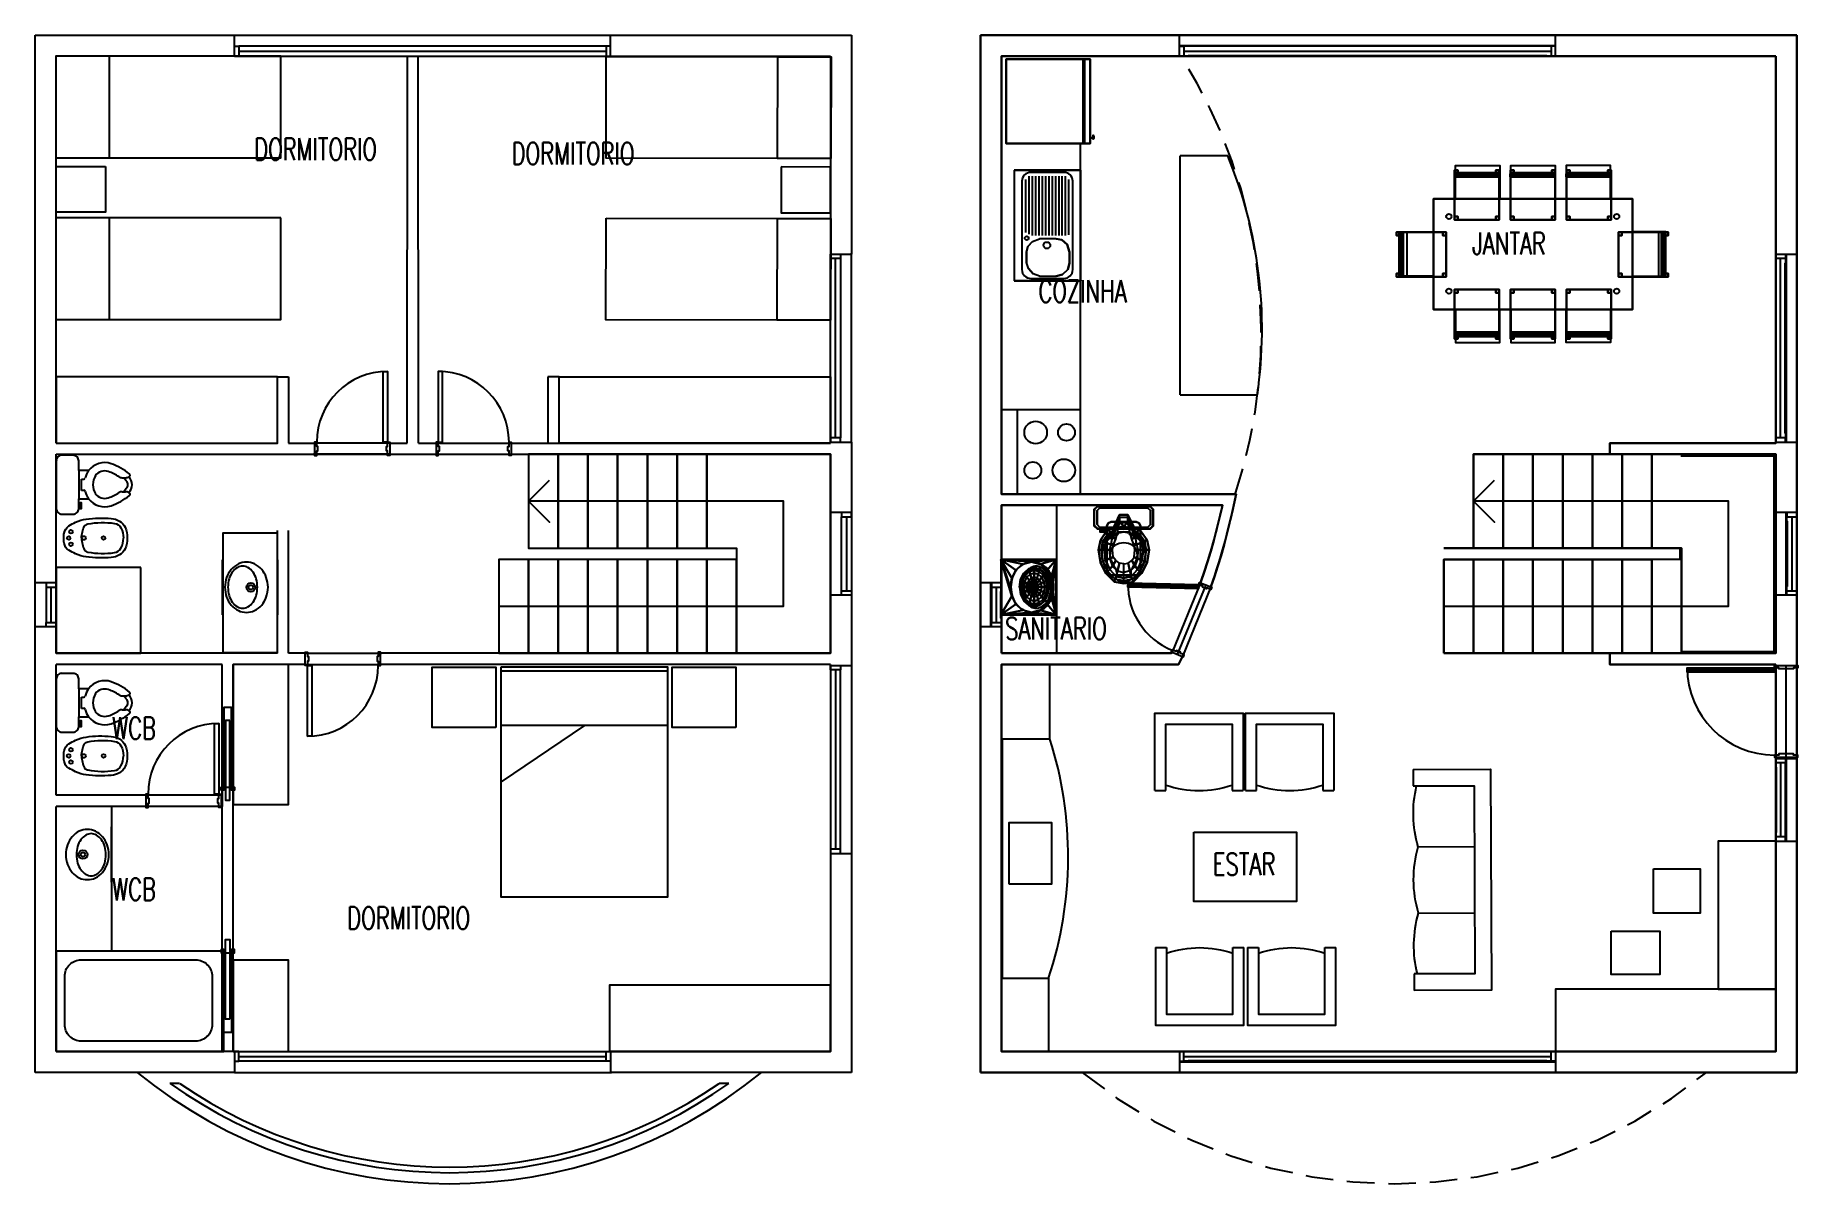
# Model space of a CAD drawing. Extents: x 1.9 to 17.8, y -1.2 to 9.2.
import ezdxf

# ---------------------------------------------------------------- set-up
doc = ezdxf.new("R2010")
doc.units = 0
doc.header["$MEASUREMENT"] = 0
doc.linetypes.add('HIDDEN', pattern=[0.375, 0.25, -0.125])
doc.layers.get('0').update_dxf_attribs({"linetype": 'CONTINUOUS'})
for name, color, linetype in [('10-CARP-DETA', 30, 'CONTINUOUS'), ('10-CARP-DETA-3D', 123, 'CONTINUOUS'), ('10-CARP-HOJA-PUER', 4, 'CONTINUOUS'), ('10-CARP-HOJA-PUER-3D', 45, 'CONTINUOUS'), ('10-CARP-INSE-BLOQ', 1, 'CONTINUOUS'), ('10-CARP-MANO-ABRI', 30, 'CONTINUOUS'), ('10-CARP-MARC', 3, 'CONTINUOUS'), ('10-CARP-MARC-3D', 27, 'CONTINUOUS'), ('10-CARP-SLIA', 15, 'CONTINUOUS'), ('10-CARP-VENT', 4, 'CONTINUOUS'), ('10-CARP-VENT-3D', 15, 'CONTINUOUS'), ('10-CARP-VENT-ANRE', 4, 'CONTINUOUS'), ('10-ESCALERA', 2, 'CONTINUOUS'), ('10-ESCALERA-3D', 2, 'CONTINUOUS'), ('10-ESCALERA-B-3D', 31, 'CONTINUOUS'), ('10-M-A-100', 6, 'CONTINUOUS'), ('10-M-A-100-3D', 33, 'CONTINUOUS'), ('10-M-B-190', 6, 'CONTINUOUS'), ('10-M-B-190-3D', 33, 'CONTINUOUS'), ('10-MUEBLES', 140, 'CONTINUOUS'), ('10-MUEBLES-3D', 7, 'CONTINUOUS'), ('10-SANITARIOS', 251, 'CONTINUOUS'), ('10-SANITARIOS-3D', 251, 'CONTINUOUS'), ('11-CARP-DETA', 30, 'CONTINUOUS'), ('11-CARP-HOJA-PUER', 4, 'CONTINUOUS'), ('11-CARP-INSE-BLOQ', 1, 'CONTINUOUS'), ('11-CARP-MANO-ABRI', 30, 'CONTINUOUS'), ('11-CARP-MARC', 3, 'CONTINUOUS'), ('11-CARP-SLIA', 15, 'CONTINUOUS'), ('11-CARP-VENT', 4, 'CONTINUOUS'), ('11-CARP-VENT-ANRE', 4, 'CONTINUOUS'), ('11-ESCALERA', 2, 'CONTINUOUS'), ('11-M-A-100', 6, 'CONTINUOUS'), ('11-M-B-190', 6, 'CONTINUOUS'), ('11-MUEBLES', 140, 'CONTINUOUS'), ('11-SANITARIOS', 251, 'CONTINUOUS')]:
    doc.layers.add(name, color=color, linetype=linetype)
doc.styles.add('COTAS', font='ROMANS.shx', dxfattribs={"width": 0.7})

msp = doc.modelspace()

# ---------------------------------------------------------------- texts
at = {"linetype": 'Continuous', "char_height": 0.2, "width": 1.99, "attachment_point": 1, "style": 'COTAS'}
for s, insert in [('SANITARIO', (10.662, 3.924)), ('ESTAR', (12.541, 1.793))]:
    msp.add_mtext(s, dxfattribs=dict(at, insert=insert))
at = {"layer": '10-CARP-SLIA', "color": 0, "linetype": 'Continuous', "style": 'COTAS', "width": 0.7}
for s, p in [('JANTAR', (14.885, 7.206)), ('COZINHA', (10.963, 6.774)), ('WCB', (2.589, 2.823)), ('WCB', (2.589, 1.366))]:
    msp.add_text(s, height=0.2, dxfattribs=at).set_placement(p)
at = {"layer": '11-MUEBLES', "color": 0, "linetype": 'Continuous', "char_height": 0.2, "width": 1.89, "attachment_point": 1, "style": 'COTAS'}
for insert in [(3.873, 8.259, 2), (6.201, 8.221, 2), (4.715, 1.306, 2)]:
    msp.add_mtext('DORMITORIO', dxfattribs=dict(at, insert=insert))

# ---------------------------------------------------------------- blocks, each defined once
blk = doc.blocks.new('*U1')
at = {"layer": '10-CARP-DETA'}
blk.add_line((0.04, -0.045), (3.36, -0.045), dxfattribs=at)
at = {"layer": '10-CARP-MARC'}
for points in [[(0, -0.09), (0.04, -0.09), (0.04, -0.045), (0.04, -0.045), (0.04, -0.045), (0.04, -0.045), (0.04, 0), (0, 0), (0, 0)], [(3.4, -0.09), (3.36, -0.09), (3.36, -0.045), (3.36, -0.045), (3.36, -0.045), (3.36, -0.045), (3.36, 0), (3.4, 0), (3.4, 0)]]:
    blk.add_lwpolyline(points, dxfattribs=at)
at = {"layer": '10-CARP-VENT'}
for p, q in [((0.04, 0), (3.36, 0)), ((3.36, -0.09), (0.04, -0.09))]:
    blk.add_line(p, q, dxfattribs=at)
at = {"layer": '10-CARP-VENT-ANRE'}
for p, q in [((0, 0), (3.4, 0)), ((0, -0.19), (3.4, -0.19))]:
    blk.add_line(p, q, dxfattribs=at)
at = {"layer": '10-M-B-190'}
for points in [[(0, 0), (0, -0.19)], [(3.4, 0), (3.4, -0.19), (3.41, -0.19)]]:
    blk.add_lwpolyline(points, dxfattribs=at)
blk = doc.blocks.new('*U2')
at = {"layer": '10-CARP-DETA'}
blk.add_line((0.04, 0.045), (3.36, 0.045), dxfattribs=at)
at = {"layer": '10-CARP-MARC'}
for points in [[(0, 0.09), (0.04, 0.09), (0.04, 0.045), (0.04, 0.045), (0.04, 0.045), (0.04, 0.045), (0.04, 0), (0, 0), (0, 0)], [(3.4, 0.09), (3.36, 0.09), (3.36, 0.045), (3.36, 0.045), (3.36, 0.045), (3.36, 0.045), (3.36, 0), (3.4, 0), (3.4, 0)]]:
    blk.add_lwpolyline(points, dxfattribs=at)
at = {"layer": '10-CARP-VENT'}
for p, q in [((3.36, 0.09), (0.04, 0.09)), ((0.04, 0), (3.36, 0))]:
    blk.add_line(p, q, dxfattribs=at)
at = {"layer": '10-CARP-VENT-ANRE'}
for p, q in [((0, 0.19), (3.4, 0.19)), ((0, 0), (3.4, 0))]:
    blk.add_line(p, q, dxfattribs=at)
at = {"layer": '10-M-B-190'}
for points in [[(0, 0), (0, 0.19)], [(3.4, 0), (3.4, 0.19), (3.41, 0.19)]]:
    blk.add_lwpolyline(points, dxfattribs=at)
blk = doc.blocks.new('*U3')
at = {"layer": '10-CARP-DETA'}
blk.add_line((0.045, 0.04), (0.045, 1.66), dxfattribs=at)
at = {"layer": '10-CARP-MARC'}
for points in [[(0.09, 1.7), (0.09, 1.66), (0.045, 1.66), (0.045, 1.66), (0.045, 1.66), (0.045, 1.66), (0, 1.66), (0, 1.7), (0, 1.7)], [(0.09, 0), (0.09, 0.04), (0.045, 0.04), (0.045, 0.04), (0.045, 0.04), (0.045, 0.04), (0, 0.04), (0, 0), (0, 0)]]:
    blk.add_lwpolyline(points, dxfattribs=at)
at = {"layer": '10-CARP-VENT'}
for p, q in [((0, 0.04), (0, 1.66)), ((0.09, 1.66), (0.09, 0.04))]:
    blk.add_line(p, q, dxfattribs=at)
at = {"layer": '10-CARP-VENT-ANRE'}
for p, q in [((0, 0), (0, 1.7)), ((0.19, 0), (0.19, 1.7))]:
    blk.add_line(p, q, dxfattribs=at)
at = {"layer": '10-M-B-190'}
for points in [[(0, 1.7), (0.19, 1.7), (0.19, 1.71)], [(0, 0), (0.19, 0)]]:
    blk.add_lwpolyline(points, dxfattribs=at)
blk = doc.blocks.new('*U4')
at = {"layer": '10-CARP-DETA'}
blk.add_line((-0.045, -0.16), (-0.045, 0.16), dxfattribs=at)
at = {"layer": '10-CARP-MARC'}
for points in [[(-0.09, 0.2), (-0.09, 0.16), (-0.045, 0.16), (-0.045, 0.16), (-0.045, 0.16), (-0.045, 0.16), (0, 0.16), (0, 0.2), (0, 0.2)], [(-0.09, -0.2), (-0.09, -0.16), (-0.045, -0.16), (-0.045, -0.16), (-0.045, -0.16), (-0.045, -0.16), (0, -0.16), (0, -0.2), (0, -0.2)]]:
    blk.add_lwpolyline(points, dxfattribs=at)
at = {"layer": '10-CARP-VENT'}
for p, q in [((-0.09, 0.16), (-0.09, -0.16)), ((0, -0.16), (0, 0.16))]:
    blk.add_line(p, q, dxfattribs=at)
at = {"layer": '10-CARP-VENT-ANRE'}
for p, q in [((-0.19, -0.2), (-0.19, 0.2)), ((0, -0.2), (0, 0.2))]:
    blk.add_line(p, q, dxfattribs=at)
at = {"layer": '10-M-B-190'}
for points in [[(0, 0.2), (-0.19, 0.2), (-0.19, 0.21)], [(0, -0.2), (-0.19, -0.2)]]:
    blk.add_lwpolyline(points, dxfattribs=at)
blk = doc.blocks.new('*U5')
at = {"layer": '10-CARP-HOJA-PUER'}
blk.add_lwpolyline([(-0.01, -0.02), (-0.01, -0.06), (-0.8, -0.06), (-0.8, -0.02), (-0.01, -0.02)], dxfattribs=at)
at = {"layer": '10-CARP-MANO-ABRI'}
blk.add_arc((-0.01, -0.02), 0.79, 180, 270, dxfattribs=at)
at = {"layer": '10-CARP-MARC'}
for points in [[(0.19, 0), (0.2, 0), (0.2, -0.02), (0.16, -0.02), (0.16, -0.03), (0.03, -0.03), (0.03, -0.02), (-0.01, -0.02), (-0.01, 0), (0, 0)], [(0.19, -0.83), (0.2, -0.83), (0.2, -0.81), (0.16, -0.81), (0.16, -0.8), (0.03, -0.8), (0.03, -0.81), (-0.01, -0.81), (-0.01, -0.83), (0, -0.83)]]:
    blk.add_lwpolyline(points, dxfattribs=at)
at = {"layer": '10-CARP-SLIA'}
for p, q in [((0, 0), (0, -0.83)), ((0.19, 0), (0.19, -0.83))]:
    blk.add_line(p, q, dxfattribs=at)
at = {"layer": '10-M-B-190'}
for points in [[(0, 0), (0.19, 0)], [(0, -0.83), (0.19, -0.83), (0.19, -0.84)]]:
    blk.add_lwpolyline(points, dxfattribs=at)
blk = doc.blocks.new('*U6')
at = {"layer": '10-CARP-DETA'}
blk.add_line((0.045, -0.04), (0.045, -0.71), dxfattribs=at)
at = {"layer": '10-CARP-MARC'}
for points in [[(0.09, 0), (0.09, -0.04), (0.045, -0.04), (0.045, -0.04), (0.045, -0.04), (0.045, -0.04), (0, -0.04), (0, 0), (0, 0)], [(0.09, -0.75), (0.09, -0.71), (0.045, -0.71), (0.045, -0.71), (0.045, -0.71), (0.045, -0.71), (0, -0.71), (0, -0.75), (0, -0.75)]]:
    blk.add_lwpolyline(points, dxfattribs=at)
at = {"layer": '10-CARP-VENT'}
for p, q in [((0, -0.04), (0, -0.71)), ((0.09, -0.71), (0.09, -0.04))]:
    blk.add_line(p, q, dxfattribs=at)
at = {"layer": '10-CARP-VENT-ANRE'}
for p, q in [((0, 0), (0, -0.75)), ((0.19, 0), (0.19, -0.75))]:
    blk.add_line(p, q, dxfattribs=at)
at = {"layer": '10-M-B-190'}
for points in [[(0, 0), (0.19, 0)], [(0, -0.75), (0.19, -0.75), (0.19, -0.76)]]:
    blk.add_lwpolyline(points, dxfattribs=at)
blk = doc.blocks.new('*U7')
at = {"layer": '10-CARP-DETA'}
blk.add_line((-0.045, 0.335), (-0.045, -0.335), dxfattribs=at)
at = {"layer": '10-CARP-MARC'}
for points in [[(-0.09, 0.375), (-0.09, 0.335), (-0.045, 0.335), (-0.045, 0.335), (-0.045, 0.335), (-0.045, 0.335), (0, 0.335), (0, 0.375), (0, 0.375)], [(-0.09, -0.375), (-0.09, -0.335), (-0.045, -0.335), (-0.045, -0.335), (-0.045, -0.335), (-0.045, -0.335), (0, -0.335), (0, -0.375), (0, -0.375)]]:
    blk.add_lwpolyline(points, dxfattribs=at)
at = {"layer": '10-CARP-VENT'}
for p, q in [((-0.09, -0.335), (-0.09, 0.335)), ((0, 0.335), (0, -0.335))]:
    blk.add_line(p, q, dxfattribs=at)
at = {"layer": '10-CARP-VENT-ANRE'}
for p, q in [((-0.19, 0.375), (-0.19, -0.375)), ((0, 0.375), (0, -0.375))]:
    blk.add_line(p, q, dxfattribs=at)
at = {"layer": '10-M-B-190'}
for points in [[(0, 0.375), (-0.19, 0.375)], [(0, -0.375), (-0.19, -0.375), (-0.19, -0.385)]]:
    blk.add_lwpolyline(points, dxfattribs=at)
blk = doc.blocks.new('SAPLS020')
at = {"linetype": 'ByBlock'}
for p, q in [((-0.633, 0.034), (-0.611, 0.063)), ((-0.595, 0.063), (-0.627, 0.063)), ((-0.248, 0.051), (-0.229, 0.051)), ((-0.229, 0.051), (-0.229, -0.051)), ((-0.203, -0.127), (-0.203, 0.127)), ((-0.633, -0.034), (-0.611, -0.063)), ((-0.595, -0.063), (-0.628, -0.063)), ((-0.229, -0.051), (-0.248, -0.051))]:
    blk.add_line(p, q, dxfattribs=at)
blk.add_lwpolyline([(-0.051, -0.267, 0.414214), (0, -0.216), (0, 0.216, 0.414214), (-0.051, 0.267), (-0.152, 0.267, 0.414214), (-0.203, 0.216), (-0.203, 0.127), (-0.292, 0.127, 0.320465), (-0.495, 0.19, 0.084082), (-0.662, 0.098, 0.442604), (-0.664, 0.079, 0.057779), (-0.655, 0.072, 0.435895), (-0.655, -0.071, 0.057779), (-0.664, -0.079, 0.442604), (-0.663, -0.097, 0.084082), (-0.496, -0.19, 0.320465), (-0.292, -0.127), (-0.203, -0.127), (-0.203, -0.216, 0.414214), (-0.152, -0.266), (-0.051, -0.266)], format="xyb", close=True, dxfattribs=at)
at = {"color": 30, "linetype": 'ByBlock'}
blk.add_lwpolyline([(-0.203, 0.216), (-0.229, 0.216), (-0.229, 0.165), (-0.216, 0.165), (-0.216, 0.203), (-0.203, 0.203)], dxfattribs=at)
at = {"linetype": 'ByBlock'}
for centre, radius, start, end in [((-0.627, 0.114), 0.0508, 237.3897, 270), ((-0.601, 0), 0.0466, 133.6028, 226.3972), ((-0.595, 0.114), 0.0508, 270, 302.0625), ((-0.305, -0.349), 0.496, 109.44, 122.0625), ((-0.438, 0.017), 0.107, 37.1083, 108.1837), ((-0.486, 0), 0.155, 327.7973, 32.2027), ((-0.438, 0.017), 0.183, 13.8834, 37.1083), ((-0.248, 0.063), 0.0127, 193.8834, 270), ((-0.628, -0.114), 0.0508, 90, 121.856), ((-0.595, -0.114), 0.0508, 57.9375, 90), ((-0.305, 0.349), 0.496, 237.9375, 250.56), ((-0.438, -0.017), 0.107, 251.8163, 322.8917), ((-0.438, -0.017), 0.183, 322.8917, 346.1166), ((-0.248, -0.063), 0.0127, 90, 166.1166)]:
    blk.add_arc(centre, radius, start, end, dxfattribs=at)
blk = doc.blocks.new('MHPLS505')
for p, q in [((-0.7, 0.737), (-0.3, 0.737)), ((-0.2, 0.737), (0.2, 0.737)), ((0.3, 0.737), (0.7, 0.737)), ((0.9, 0.5), (0.9, -0.5)), ((-1.137, -0.2), (-1.137, 0.2)), ((1.137, -0.2), (1.137, 0.2)), ((-0.7, -0.737), (-0.3, -0.737)), ((-0.2, -0.737), (0.2, -0.737)), ((0.3, -0.737), (0.7, -0.737))]:
    blk.add_line(p, q)
for points in [[(-0.7, 0.5), (-0.7, 0.8), (-0.3, 0.8), (-0.3, 0.5)], [(-0.2, 0.5), (-0.2, 0.8), (0.2, 0.8), (0.2, 0.5)], [(0.7, 0.5), (0.7, 0.8), (0.3, 0.8), (0.3, 0.5)], [(0.9, -0.5), (-0.9, -0.5), (-0.9, 0.5), (0.9, 0.5)], [(-0.9, -0.2), (-1.2, -0.2), (-1.2, 0.2), (-0.9, 0.2)], [(0.9, -0.2), (1.2, -0.2), (1.2, 0.2), (0.9, 0.2)], [(-0.7, -0.5), (-0.7, -0.8), (-0.3, -0.8), (-0.3, -0.5)], [(-0.2, -0.5), (-0.2, -0.8), (0.2, -0.8), (0.2, -0.5)], [(0.7, -0.5), (0.7, -0.8), (0.3, -0.8), (0.3, -0.5)]]:
    blk.add_lwpolyline(points)
blk = doc.blocks.new('EDPLS009')
at = {"color": 0, "linetype": 'ByBlock'}
for p, q in [((0, 0), (0, 0.762)), ((0, 0.762), (0.762, 0.762)), ((0.711, 0.762), (0.711, 0)), ((0.762, 0.762), (0.762, 0)), ((0.762, 0), (0, 0))]:
    blk.add_line(p, q, dxfattribs=at)
blk = doc.blocks.new('SAPLS001')
for p, q in [((-0.25, 0), (0.25, 0)), ((-0.25, -0.5), (0.25, -0.5))]:
    blk.add_line(p, q)
at = {"linetype": 'ByBlock'}
blk.add_lwpolyline([(0.227, -0.281, 0.113295), (0.211, -0.208, 0.103441), (0.161, -0.143, 0.092), (0.089, -0.102, 0.085275), (0, -0.086, 0.085275), (-0.089, -0.102, 0.092), (-0.161, -0.143, 0.103441), (-0.211, -0.208, 0.113295), (-0.227, -0.281, 0.113295), (-0.211, -0.354, 0.103441), (-0.161, -0.418, 0.092), (-0.089, -0.46, 0.085275), (0, -0.475, 0.085275), (0.089, -0.46, 0.092), (0.161, -0.418, 0.103441), (0.211, -0.354, 0.113295)], format="xyb", close=True, dxfattribs=at)
at = {"color": 30, "linetype": 'ByBlock'}
blk.add_lwpolyline([(0.189, -0.315, 0.13438), (0.176, -0.267, 0.106842), (0.133, -0.221, 0.082314), (0.074, -0.192, 0.07067), (-0.001, -0.182, 0.07067), (-0.077, -0.192, 0.082314), (-0.136, -0.221, 0.106842), (-0.179, -0.267, 0.13438), (-0.192, -0.315, 0.13438), (-0.179, -0.363, 0.106842), (-0.136, -0.409, 0.082314), (-0.077, -0.438, 0.07067), (-0.001, -0.448, 0.07067), (0.074, -0.438, 0.082314), (0.133, -0.409, 0.106842), (0.176, -0.363, 0.13438)], format="xyb", close=True, dxfattribs=at)
at = {"color": 30}
for radius in [0.04, 0.02]:
    blk.add_circle((0, -0.241), radius, dxfattribs=at)
blk = doc.blocks.new('*U13')
at = {"layer": '10-CARP-HOJA-PUER'}
blk.add_lwpolyline([(-0.017, -0.015), (-0.018, -0.055), (-0.658, -0.04), (-0.657, 0), (-0.017, -0.015)], dxfattribs=at)
at = {"layer": '10-CARP-MANO-ABRI'}
blk.add_arc((-0.019, -0.018), 0.638, 178.4204, 247.8195, dxfattribs=at)
at = {"layer": '10-CARP-MARC'}
for points in [[(0.093, -0.038), (0.102, -0.042), (0.094, -0.06), (0.057, -0.045), (0.054, -0.054), (0.016, -0.039), (0.02, -0.03), (-0.017, -0.015), (-0.009, 0.004), (0, 0)], [(-0.165, -0.667), (-0.156, -0.671), (-0.148, -0.652), (-0.185, -0.637), (-0.182, -0.628), (-0.219, -0.613), (-0.222, -0.622), (-0.259, -0.607), (-0.267, -0.625), (-0.258, -0.629)]]:
    blk.add_lwpolyline(points, dxfattribs=at)
at = {"layer": '10-CARP-SLIA'}
for p, q in [((0, 0), (-0.258, -0.629)), ((0.093, -0.038), (-0.165, -0.667))]:
    blk.add_line(p, q, dxfattribs=at)
at = {"layer": '10-M-A-100'}
for points in [[(0, 0), (0.093, -0.038), (0.095, -0.033)], [(-0.258, -0.629), (-0.165, -0.667)]]:
    blk.add_lwpolyline(points, dxfattribs=at)
blk = doc.blocks.new('*U14')
at = {"layer": '11-CARP-DETA'}
blk.add_line((-0.045, -0.16), (-0.045, 0.16), dxfattribs=at)
at = {"layer": '11-CARP-MARC'}
for points in [[(-0.09, 0.2), (-0.09, 0.16), (-0.045, 0.16), (-0.045, 0.16), (-0.045, 0.16), (-0.045, 0.16), (0, 0.16), (0, 0.2), (0, 0.2)], [(-0.09, -0.2), (-0.09, -0.16), (-0.045, -0.16), (-0.045, -0.16), (-0.045, -0.16), (-0.045, -0.16), (0, -0.16), (0, -0.2), (0, -0.2)]]:
    blk.add_lwpolyline(points, dxfattribs=at)
at = {"layer": '11-CARP-VENT'}
for p, q in [((-0.09, 0.16), (-0.09, -0.16)), ((0, -0.16), (0, 0.16))]:
    blk.add_line(p, q, dxfattribs=at)
at = {"layer": '11-CARP-VENT-ANRE'}
for p, q in [((-0.19, -0.2), (-0.19, 0.2)), ((0, -0.2), (0, 0.2))]:
    blk.add_line(p, q, dxfattribs=at)
at = {"layer": '11-M-B-190'}
for points in [[(0, 0.2), (-0.19, 0.2), (-0.19, 0.21)], [(0, -0.2), (-0.19, -0.2)]]:
    blk.add_lwpolyline(points, dxfattribs=at)
blk = doc.blocks.new('*U15')
at = {"layer": '11-CARP-DETA'}
blk.add_line((0.04, -0.045), (3.36, -0.045), dxfattribs=at)
at = {"layer": '11-CARP-MARC'}
for points in [[(0, -0.09), (0.04, -0.09), (0.04, -0.045), (0.04, -0.045), (0.04, -0.045), (0.04, -0.045), (0.04, 0), (0, 0), (0, 0)], [(3.4, -0.09), (3.36, -0.09), (3.36, -0.045), (3.36, -0.045), (3.36, -0.045), (3.36, -0.045), (3.36, 0), (3.4, 0), (3.4, 0)]]:
    blk.add_lwpolyline(points, dxfattribs=at)
at = {"layer": '11-CARP-VENT'}
for p, q in [((0.04, 0), (3.36, 0)), ((3.36, -0.09), (0.04, -0.09))]:
    blk.add_line(p, q, dxfattribs=at)
at = {"layer": '11-CARP-VENT-ANRE'}
for p, q in [((0, 0), (3.4, 0)), ((0, -0.19), (3.4, -0.19))]:
    blk.add_line(p, q, dxfattribs=at)
at = {"layer": '11-M-B-190'}
for points in [[(0, 0), (0, -0.19)], [(3.4, 0), (3.4, -0.19), (3.41, -0.19)]]:
    blk.add_lwpolyline(points, dxfattribs=at)
blk = doc.blocks.new('*U16')
at = {"layer": '11-CARP-DETA'}
blk.add_line((0.04, 0.045), (3.36, 0.045), dxfattribs=at)
at = {"layer": '11-CARP-MARC'}
for points in [[(0, 0.09), (0.04, 0.09), (0.04, 0.045), (0.04, 0.045), (0.04, 0.045), (0.04, 0.045), (0.04, 0), (0, 0), (0, 0)], [(3.4, 0.09), (3.36, 0.09), (3.36, 0.045), (3.36, 0.045), (3.36, 0.045), (3.36, 0.045), (3.36, 0), (3.4, 0), (3.4, 0)]]:
    blk.add_lwpolyline(points, dxfattribs=at)
at = {"layer": '11-CARP-VENT'}
for p, q in [((3.36, 0.09), (0.04, 0.09)), ((0.04, 0), (3.36, 0))]:
    blk.add_line(p, q, dxfattribs=at)
at = {"layer": '11-CARP-VENT-ANRE'}
for p, q in [((0, 0.19), (3.4, 0.19)), ((0, 0), (3.4, 0))]:
    blk.add_line(p, q, dxfattribs=at)
at = {"layer": '11-M-B-190'}
for points in [[(0, 0), (0, 0.19)], [(3.4, 0), (3.4, 0.19), (3.41, 0.19)]]:
    blk.add_lwpolyline(points, dxfattribs=at)
blk = doc.blocks.new('*U17')
at = {"layer": '11-CARP-DETA'}
blk.add_line((-0.045, 0.335), (-0.045, -0.335), dxfattribs=at)
at = {"layer": '11-CARP-MARC'}
for points in [[(-0.09, 0.375), (-0.09, 0.335), (-0.045, 0.335), (-0.045, 0.335), (-0.045, 0.335), (-0.045, 0.335), (0, 0.335), (0, 0.375), (0, 0.375)], [(-0.09, -0.375), (-0.09, -0.335), (-0.045, -0.335), (-0.045, -0.335), (-0.045, -0.335), (-0.045, -0.335), (0, -0.335), (0, -0.375), (0, -0.375)]]:
    blk.add_lwpolyline(points, dxfattribs=at)
at = {"layer": '11-CARP-VENT'}
for p, q in [((-0.09, -0.335), (-0.09, 0.335)), ((0, 0.335), (0, -0.335))]:
    blk.add_line(p, q, dxfattribs=at)
at = {"layer": '11-CARP-VENT-ANRE'}
for p, q in [((-0.19, 0.375), (-0.19, -0.375)), ((0, 0.375), (0, -0.375))]:
    blk.add_line(p, q, dxfattribs=at)
at = {"layer": '11-M-B-190'}
for points in [[(0, 0.375), (-0.19, 0.375)], [(0, -0.375), (-0.19, -0.375), (-0.19, -0.385)]]:
    blk.add_lwpolyline(points, dxfattribs=at)
blk = doc.blocks.new('*U18')
at = {"layer": '11-CARP-DETA'}
blk.add_line((0.045, 0.04), (0.045, 1.66), dxfattribs=at)
at = {"layer": '11-CARP-MARC'}
for points in [[(0.09, 1.7), (0.09, 1.66), (0.045, 1.66), (0.045, 1.66), (0.045, 1.66), (0.045, 1.66), (0, 1.66), (0, 1.7), (0, 1.7)], [(0.09, 0), (0.09, 0.04), (0.045, 0.04), (0.045, 0.04), (0.045, 0.04), (0.045, 0.04), (0, 0.04), (0, 0), (0, 0)]]:
    blk.add_lwpolyline(points, dxfattribs=at)
at = {"layer": '11-CARP-VENT'}
for p, q in [((0, 0.04), (0, 1.66)), ((0.09, 1.66), (0.09, 0.04))]:
    blk.add_line(p, q, dxfattribs=at)
at = {"layer": '11-CARP-VENT-ANRE'}
for p, q in [((0, 0), (0, 1.7)), ((0.19, 0), (0.19, 1.7))]:
    blk.add_line(p, q, dxfattribs=at)
at = {"layer": '11-M-B-190'}
for points in [[(0, 1.7), (0.19, 1.7), (0.19, 1.71)], [(0, 0), (0.19, 0)]]:
    blk.add_lwpolyline(points, dxfattribs=at)
blk = doc.blocks.new('SAPLS505')
blk.add_lwpolyline([(-0.097, -0.628, -0.262722), (-0.176, -0.5, -0.061431), (-0.171, -0.274, -0.073837), (-0.143, -0.178, -0.02136), (-0.11, -0.116, -0.217458), (-0.046, -0.075, -0.067695), (0, -0.071, -0.067639), (0.045, -0.075, -0.190009), (0.109, -0.116, -0.02136), (0.143, -0.178, -0.069685), (0.171, -0.274, -0.061431), (0.176, -0.5, -0.262722), (0.097, -0.628, -0.09682), (0, -0.645, -0.096471), (-0.097, -0.628)], format="xyb", close=True)
at = {"color": 30}
for points in [[(-0.127, -0.29, 0.084724), (-0.132, -0.53, 0.252864), (-0.091, -0.589, 0.103412), (-0.001, -0.612, 0.103412)], [(-0.001, -0.231, 0.087783), (-0.109, -0.258, 0.148188), (-0.127, -0.29, 0.09678)], [(0, -0.231, -0.087783), (0.109, -0.258, -0.148188), (0.127, -0.29, -0.09678)], [(0.127, -0.29, -0.084724), (0.132, -0.53, -0.252864), (0.091, -0.589, -0.103412), (0, -0.612, -0.103412)]]:
    blk.add_lwpolyline(points, format="xyb", dxfattribs=at)
for centre, radius in [((-0.056, -0.137), 0.0166), ((0, -0.116), 0.0166), ((0.056, -0.137), 0.0166), ((0, -0.253), 0.0171), ((0, -0.431), 0.0166)]:
    blk.add_circle(centre, radius, dxfattribs=at)
blk = doc.blocks.new('*U19')
at = {"layer": '11-CARP-HOJA-PUER'}
blk.add_lwpolyline([(-0.02, 0.01), (-0.06, 0.01), (-0.06, 0.65), (-0.02, 0.65), (-0.02, 0.01)], dxfattribs=at)
at = {"layer": '11-CARP-MANO-ABRI'}
blk.add_arc((-0.02, 0.01), 0.64, 90, 180, dxfattribs=at)
at = {"layer": '11-CARP-MARC'}
for points in [[(-0.68, -0.1), (-0.68, -0.11), (-0.66, -0.11), (-0.66, -0.07), (-0.65, -0.07), (-0.65, -0.03), (-0.66, -0.03), (-0.66, 0.01), (-0.68, 0.01), (-0.68, 0)], [(0, -0.1), (0, -0.11), (-0.02, -0.11), (-0.02, -0.07), (-0.03, -0.07), (-0.03, -0.03), (-0.02, -0.03), (-0.02, 0.01), (0, 0.01), (0, 0)]]:
    blk.add_lwpolyline(points, dxfattribs=at)
at = {"layer": '11-CARP-SLIA'}
for p, q in [((0, 0), (-0.68, 0)), ((0, -0.1), (-0.68, -0.1))]:
    blk.add_line(p, q, dxfattribs=at)
at = {"layer": '11-M-B-190'}
for points in [[(-0.68, 0), (-0.68, -0.1), (-0.69, -0.1)], [(0, 0), (0, -0.1)]]:
    blk.add_lwpolyline(points, dxfattribs=at)
blk = doc.blocks.new('*U20')
at = {"layer": '11-CARP-HOJA-PUER'}
for points in [[(0.07, 1.35), (0.03, 1.35), (0.03, 0.63), (0.07, 0.63), (0.07, 1.35)], [(0.07, -1.35), (0.03, -1.35), (0.03, -0.63), (0.07, -0.63), (0.07, -1.35)]]:
    blk.add_lwpolyline(points, dxfattribs=at)
at = {"layer": '11-CARP-MARC'}
for points in [[(0.1, 0.75), (0.11, 0.75), (0.11, 0.72), (0.085, 0.72), (0.085, 0.75), (0.085, 1.47), (0.015, 1.47), (0.015, 0.75), (0.015, 0.72), (-0.01, 0.72), (-0.01, 0.75), (0, 0.75)], [(0.1, -0.75), (0.11, -0.75), (0.11, -0.72), (0.085, -0.72), (0.085, -0.75), (0.085, -1.47), (0.015, -1.47), (0.015, -0.75), (0.015, -0.72), (-0.01, -0.72), (-0.01, -0.75), (0, -0.75)]]:
    blk.add_lwpolyline(points, dxfattribs=at)
at = {"layer": '11-CARP-SLIA'}
for p, q in [((0, -0.75), (0, 0.75)), ((0.1, -0.75), (0.1, 0.75))]:
    blk.add_line(p, q, dxfattribs=at)
at = {"layer": '11-M-A-100'}
for p, q in [((0.015, -0.75), (0, -0.75)), ((0.015, -1.47), (0.015, -0.75)), ((0.1, -0.75), (0.085, -0.75)), ((0.085, -0.75), (0.085, -1.47)), ((0.085, -1.47), (0.015, -1.47))]:
    blk.add_line(p, q, dxfattribs=at)
for points in [[(0.1, 0.75), (0.085, 0.75), (0.085, 1.47), (0.015, 1.47), (0.015, 0.75), (0, 0.75)], [(0, 0.75), (0.1, 0.75), (0.1, 0.76)], [(0, -0.75), (0.1, -0.75)]]:
    blk.add_lwpolyline(points, dxfattribs=at)
blk = doc.blocks.new('*U21')
at = {"layer": '11-CARP-DETA'}
blk.add_line((0.045, -0.04), (0.045, -1.66), dxfattribs=at)
at = {"layer": '11-CARP-MARC'}
for points in [[(0.09, 0), (0.09, -0.04), (0.045, -0.04), (0.045, -0.04), (0.045, -0.04), (0.045, -0.04), (0, -0.04), (0, 0), (0, 0)], [(0.09, -1.7), (0.09, -1.66), (0.045, -1.66), (0.045, -1.66), (0.045, -1.66), (0.045, -1.66), (0, -1.66), (0, -1.7), (0, -1.7)]]:
    blk.add_lwpolyline(points, dxfattribs=at)
at = {"layer": '11-CARP-VENT'}
for p, q in [((0, -0.04), (0, -1.66)), ((0.09, -1.66), (0.09, -0.04))]:
    blk.add_line(p, q, dxfattribs=at)
at = {"layer": '11-CARP-VENT-ANRE'}
for p, q in [((0, 0), (0, -1.7)), ((0.19, 0), (0.19, -1.7))]:
    blk.add_line(p, q, dxfattribs=at)
at = {"layer": '11-M-B-190'}
for points in [[(0, 0), (0.19, 0)], [(0, -1.7), (0.19, -1.7), (0.19, -1.71)]]:
    blk.add_lwpolyline(points, dxfattribs=at)
blk = doc.blocks.new('*U22')
at = {"layer": '11-CARP-HOJA-PUER'}
blk.add_lwpolyline([(-0.02, 0.01), (-0.06, 0.01), (-0.06, 0.65), (-0.02, 0.65), (-0.02, 0.01)], dxfattribs=at)
at = {"layer": '11-CARP-MANO-ABRI'}
blk.add_arc((-0.02, 0.01), 0.64, 90, 180, dxfattribs=at)
at = {"layer": '11-CARP-MARC'}
for points in [[(-0.68, -0.1), (-0.68, -0.11), (-0.66, -0.11), (-0.66, -0.07), (-0.65, -0.07), (-0.65, -0.03), (-0.66, -0.03), (-0.66, 0.01), (-0.68, 0.01), (-0.68, 0)], [(0, -0.1), (0, -0.11), (-0.02, -0.11), (-0.02, -0.07), (-0.03, -0.07), (-0.03, -0.03), (-0.02, -0.03), (-0.02, 0.01), (0, 0.01), (0, 0)]]:
    blk.add_lwpolyline(points, dxfattribs=at)
at = {"layer": '11-CARP-SLIA'}
for p, q in [((0, 0), (-0.68, 0)), ((0, -0.1), (-0.68, -0.1))]:
    blk.add_line(p, q, dxfattribs=at)
at = {"layer": '11-M-A-100'}
for points in [[(-0.68, 0), (-0.68, -0.1), (-0.69, -0.1)], [(0, 0), (0, -0.1)]]:
    blk.add_lwpolyline(points, dxfattribs=at)
blk = doc.blocks.new('*U23')
at = {"layer": '11-CARP-HOJA-PUER'}
blk.add_lwpolyline([(0.02, 0.01), (0.06, 0.01), (0.06, 0.65), (0.02, 0.65), (0.02, 0.01)], dxfattribs=at)
at = {"layer": '11-CARP-MANO-ABRI'}
blk.add_arc((0.02, 0.01), 0.64, 0, 90, dxfattribs=at)
at = {"layer": '11-CARP-MARC'}
for points in [[(0, -0.1), (0, -0.11), (0.02, -0.11), (0.02, -0.07), (0.03, -0.07), (0.03, -0.03), (0.02, -0.03), (0.02, 0.01), (0, 0.01), (0, 0)], [(0.68, -0.1), (0.68, -0.11), (0.66, -0.11), (0.66, -0.07), (0.65, -0.07), (0.65, -0.03), (0.66, -0.03), (0.66, 0.01), (0.68, 0.01), (0.68, 0)]]:
    blk.add_lwpolyline(points, dxfattribs=at)
at = {"layer": '11-CARP-SLIA'}
for p, q in [((0, 0), (0.68, 0)), ((0, -0.1), (0.68, -0.1))]:
    blk.add_line(p, q, dxfattribs=at)
at = {"layer": '11-M-A-100'}
for points in [[(0, 0), (0, -0.1)], [(0.68, 0), (0.68, -0.1), (0.69, -0.1)]]:
    blk.add_lwpolyline(points, dxfattribs=at)
blk = doc.blocks.new('MHPLS515')
for p, q in [((-0.3, -0.657), (-0.3, -0.15)), ((0.3, -0.657), (0.3, -0.15)), ((-0.85, -0.7), (-1, -0.7)), ((1, -0.7), (0.85, -0.7))]:
    blk.add_line(p, q)
for points in [[(1, -0.7), (1, 0), (-1, 0), (-1, -0.7)], [(0.85, -0.7), (0.85, -0.15), (-0.85, -0.15), (-0.85, -0.7)]]:
    blk.add_lwpolyline(points)
for centre, start, end in [((-0.6, 0.358), 256.338, 286.4652), ((0, 0.358), 253.5348, 286.4652), ((0.6, 0.358), 253.5348, 283.662)]:
    blk.add_arc(centre, 1.058, start, end)
blk = doc.blocks.new('MHPLS514')
for p, q in [((-0.3, -0.65), (-0.3, -0.1)), ((-0.4, -0.7), (-0.3, -0.7)), ((0.3, -0.7), (0.4, -0.7))]:
    blk.add_line(p, q)
for points in [[(-0.4, -0.7), (-0.4, 0), (0.4, 0), (0.4, -0.7)], [(-0.3, -0.7), (-0.3, -0.1), (0.3, -0.1), (0.3, -0.7)]]:
    blk.add_lwpolyline(points)
blk.add_arc((0, 0.225), 0.925, 251.0754, 288.9246)
blk = doc.blocks.new('MH3DS501')
at = {"color": 242}
mesh = blk.add_polymesh((6, 3), dxfattribs=at)
for k, corner in enumerate([(0, 0.401, 0.8), (0, 0.387, 0.601), (0, 0.387, 0.601), (-0.405, 0.401, 0.8), (-0.405, 0.387, 0.601), (-0.405, 0.387, 0.601), (-0.405, 0.416, 0.799), (-0.405, 0.402, 0.6), (-0.405, 0.387, 0.601), (0, 0.416, 0.799), (0, 0.402, 0.6), (0, 0.387, 0.601), (0, 0.416, 0.799), (0, 0.416, 0.799), (0, 0.401, 0.8), (-0.405, 0.416, 0.799), (-0.405, 0.416, 0.799), (-0.405, 0.401, 0.8)]):
    mesh.set_mesh_vertex(divmod(k, 3), corner)
at = {"color": 25}
mesh = blk.add_polymesh((6, 3), dxfattribs=at)
for k, corner in enumerate([(-0.373, 0.418, 0.799), (-0.373, 0.394, 0.44), (-0.373, 0.394, 0.44), (-0.403, 0.418, 0.799), (-0.403, 0.394, 0.44), (-0.403, 0.394, 0.44), (-0.403, 0.448, 0.797), (-0.403, 0.423, 0.438), (-0.403, 0.394, 0.44), (-0.373, 0.448, 0.797), (-0.373, 0.423, 0.438), (-0.373, 0.394, 0.44), (-0.373, 0.448, 0.797), (-0.373, 0.448, 0.797), (-0.373, 0.418, 0.799), (-0.403, 0.448, 0.797), (-0.403, 0.448, 0.797), (-0.403, 0.418, 0.799)]):
    mesh.set_mesh_vertex(divmod(k, 3), corner)
at = {"color": 242}
mesh = blk.add_polymesh((6, 3), dxfattribs=at)
for k, corner in enumerate([(0, 0, 0.44), (0, 0, 0.42), (0, 0, 0.42), (-0.403, 0, 0.44), (-0.403, 0, 0.42), (-0.403, 0, 0.42), (-0.403, 0.425, 0.44), (-0.403, 0.425, 0.42), (-0.403, 0, 0.42), (0, 0.425, 0.44), (0, 0.425, 0.42), (0, 0, 0.42), (0, 0.425, 0.44), (0, 0.425, 0.44), (0, 0, 0.44), (-0.403, 0.425, 0.44), (-0.403, 0.425, 0.44), (-0.403, 0, 0.44)]):
    mesh.set_mesh_vertex(divmod(k, 3), corner)
at = {"color": 25}
mesh = blk.add_polymesh((6, 3), dxfattribs=at)
for k, corner in enumerate([(-0.373, 0.393, 0.42), (-0.373, 0.393), (-0.373, 0.393), (-0.403, 0.393, 0.42), (-0.403, 0.393), (-0.403, 0.393), (-0.403, 0.423, 0.42), (-0.403, 0.423), (-0.403, 0.393), (-0.373, 0.423, 0.42), (-0.373, 0.423), (-0.373, 0.393), (-0.373, 0.423, 0.42), (-0.373, 0.423, 0.42), (-0.373, 0.393, 0.42), (-0.403, 0.423, 0.42), (-0.403, 0.423, 0.42), (-0.403, 0.393, 0.42)]):
    mesh.set_mesh_vertex(divmod(k, 3), corner)
mesh = blk.add_polymesh((6, 3), dxfattribs=at)
for k, corner in enumerate([(0, 0.418, 0.799), (0, 0.394, 0.44), (0, 0.394, 0.44), (-0.03, 0.418, 0.799), (-0.03, 0.394, 0.44), (-0.03, 0.394, 0.44), (-0.03, 0.448, 0.797), (-0.03, 0.423, 0.438), (-0.03, 0.394, 0.44), (0, 0.448, 0.797), (0, 0.423, 0.438), (0, 0.394, 0.44), (0, 0.448, 0.797), (0, 0.448, 0.797), (0, 0.418, 0.799), (-0.03, 0.448, 0.797), (-0.03, 0.448, 0.797), (-0.03, 0.418, 0.799)]):
    mesh.set_mesh_vertex(divmod(k, 3), corner)
mesh = blk.add_polymesh((6, 3), dxfattribs=at)
for k, corner in enumerate([(0, 0.393, 0.42), (0, 0.393), (0, 0.393), (-0.03, 0.393, 0.42), (-0.03, 0.393), (-0.03, 0.393), (-0.03, 0.423, 0.42), (-0.03, 0.423), (-0.03, 0.393), (0, 0.423, 0.42), (0, 0.423), (0, 0.393), (0, 0.423, 0.42), (0, 0.423, 0.42), (0, 0.393, 0.42), (-0.03, 0.423, 0.42), (-0.03, 0.423, 0.42), (-0.03, 0.393, 0.42)]):
    mesh.set_mesh_vertex(divmod(k, 3), corner)
mesh = blk.add_polymesh((6, 3), dxfattribs=at)
for k, corner in enumerate([(-0.373, 0, 0.42), (-0.373, 0), (-0.373, 0), (-0.403, 0, 0.42), (-0.403, 0), (-0.403, 0), (-0.403, 0.03, 0.42), (-0.403, 0.03), (-0.403, 0), (-0.373, 0.03, 0.42), (-0.373, 0.03), (-0.373, 0), (-0.373, 0.03, 0.42), (-0.373, 0.03, 0.42), (-0.373, 0, 0.42), (-0.403, 0.03, 0.42), (-0.403, 0.03, 0.42), (-0.403, 0, 0.42)]):
    mesh.set_mesh_vertex(divmod(k, 3), corner)
mesh = blk.add_polymesh((6, 3), dxfattribs=at)
for k, corner in enumerate([(0, 0, 0.42), (0, 0), (0, 0), (-0.03, 0, 0.42), (-0.03, 0), (-0.03, 0), (-0.03, 0.03, 0.42), (-0.03, 0.03), (-0.03, 0), (0, 0.03, 0.42), (0, 0.03), (0, 0), (0, 0.03, 0.42), (0, 0.03, 0.42), (0, 0, 0.42), (-0.03, 0.03, 0.42), (-0.03, 0.03, 0.42), (-0.03, 0, 0.42)]):
    mesh.set_mesh_vertex(divmod(k, 3), corner)
blk = doc.blocks.new('MH3DS505')
at = {"color": 35}
for p, q in [((-0.9, 0.5, 0.683), (0.9, 0.5, 0.683)), ((-0.9, -0.5, 0.683), (-0.9, 0.5, 0.683)), ((0.9, 0.5, 0.683), (0.9, -0.5, 0.683)), ((0.9, -0.5, 0.683), (-0.9, -0.5, 0.683))]:
    blk.add_line(p, q, dxfattribs=at)
at = {"color": 25}
for centre in [(-0.76, 0.34, -0.002), (0.757, 0.34, -0.002), (-0.76, -0.335, -0.002), (0.757, -0.335, -0.002)]:
    blk.add_circle(centre, 0.0235, dxfattribs=at)
at = {"color": 35}
blk.add_3dface([(-0.9, 0.5, 0.733), (-0.9, -0.5, 0.733), (0.9, -0.5, 0.733), (0.9, 0.5, 0.733)], dxfattribs=at)
for p in [(-0.306, 0.311), (0.2, 0.311), (0.706, 0.311)]:
    blk.add_blockref('MH3DS501', p)
for p, rotation in [((-0.786, 0.198), 90), ((0.774, -0.205), 270), ((-0.709, -0.32), 180), ((-0.203, -0.32), 180), ((0.303, -0.32), 180)]:
    blk.add_blockref('MH3DS501', p, dxfattribs=dict(rotation=rotation))
blk = doc.blocks.new('SA3DS020')
at = {"linetype": 'ByBlock'}
for points in [[(-0.681, 0.087, 0.343), (-0.681, 0.087, 0.292), (-0.606, 0.162, 0.292), (-0.606, 0.162, 0.343)], [(-0.681, 0.087, 0.292), (-0.658, 0.078, 0.292), (-0.588, 0.144, 0.292), (-0.606, 0.162, 0.292)], [(-0.606, 0.162, 0.343), (-0.606, 0.162, 0.292), (-0.507, 0.211, 0.292), (-0.507, 0.211, 0.343)], [(-0.606, 0.162, 0.292), (-0.588, 0.144, 0.292), (-0.497, 0.188, 0.292), (-0.507, 0.211, 0.292)], [(-0.588, 0.144, 0.368), (-0.588, 0.144, 0.343), (-0.497, 0.188, 0.343), (-0.497, 0.188, 0.368)], [(-0.588, 0.144, 0.292), (-0.588, 0.144, 0.241), (-0.497, 0.188, 0.241), (-0.497, 0.188, 0.292)], [(-0.588, 0.144, 0.241), (-0.57, 0.126, 0.19), (-0.487, 0.164, 0.19), (-0.497, 0.188, 0.241)], [(-0.57, 0.126, 0.19), (-0.491, 0.072, 0.14), (-0.458, 0.094, 0.14), (-0.487, 0.164, 0.19)], [(-0.507, 0.211, 0.343), (-0.507, 0.211, 0.292), (-0.394, 0.229, 0.292), (-0.394, 0.229, 0.343)], [(-0.507, 0.211, 0.292), (-0.497, 0.188, 0.292), (-0.394, 0.203, 0.292), (-0.394, 0.229, 0.292)], [(-0.497, 0.188, 0.368), (-0.497, 0.188, 0.343), (-0.394, 0.203, 0.343), (-0.394, 0.203, 0.368)], [(-0.497, 0.188, 0.241), (-0.487, 0.164, 0.19), (-0.394, 0.178, 0.19), (-0.394, 0.203, 0.241)], [(-0.497, 0.188, 0.292), (-0.497, 0.188, 0.241), (-0.394, 0.203, 0.241), (-0.394, 0.203, 0.292)], [(-0.487, 0.164, 0.19), (-0.458, 0.094, 0.14), (-0.394, 0.102, 0.14), (-0.394, 0.178, 0.19)], [(-0.394, 0.229, 0.343), (-0.394, 0.229, 0.292), (-0.306, 0.211, 0.292), (-0.306, 0.211, 0.343)], [(-0.394, 0.229, 0.292), (-0.394, 0.203, 0.292), (-0.316, 0.188, 0.292), (-0.306, 0.211, 0.292)], [(-0.394, 0.203, 0.368), (-0.394, 0.203, 0.343), (-0.329, 0.188, 0.343), (-0.329, 0.188, 0.368)], [(-0.394, 0.203, 0.241), (-0.394, 0.178, 0.19), (-0.326, 0.164, 0.19), (-0.316, 0.188, 0.241)], [(-0.394, 0.203, 0.292), (-0.394, 0.203, 0.241), (-0.316, 0.188, 0.241), (-0.316, 0.188, 0.292)], [(-0.394, 0.178, 0.19), (-0.394, 0.102, 0.14), (-0.355, 0.094, 0.14), (-0.326, 0.164, 0.19)], [(-0.326, 0.164, 0.19), (-0.355, 0.094, 0.14), (-0.296, 0.072, 0.14), (-0.268, 0.126, 0.19)], [(-0.329, 0.188, 0.368), (-0.329, 0.188, 0.343), (-0.275, 0.144, 0.343), (-0.275, 0.144, 0.368)], [(-0.316, 0.188, 0.241), (-0.326, 0.164, 0.19), (-0.268, 0.126, 0.19), (-0.25, 0.144, 0.241)], [(-0.306, 0.211, 0.292), (-0.316, 0.188, 0.292), (-0.25, 0.144, 0.292), (-0.232, 0.162, 0.292)], [(-0.316, 0.188, 0.292), (-0.316, 0.188, 0.241), (-0.25, 0.144, 0.241), (-0.25, 0.144, 0.292)], [(-0.306, 0.211, 0.343), (-0.306, 0.211, 0.292), (-0.232, 0.162, 0.292), (-0.232, 0.162, 0.343)], [(-0.232, 0.162, 0.292), (-0.25, 0.144, 0.292), (-0.206, 0.078, 0.292), (-0.183, 0.087, 0.292)], [(-0.232, 0.162, 0.343), (-0.232, 0.162, 0.292), (-0.183, 0.087, 0.292), (-0.183, 0.087, 0.343)], [(-0.178, 0.267, 0.711), (-0.178, 0.267, 0.673), (-0.203, 0.241, 0.673), (-0.203, 0.241, 0.711)], [(-0.203, 0.241, 0.673), (-0.203, 0.241, 0.711), (-0.203, -0.241, 0.711), (-0.203, -0.241, 0.673)], [(-0.165, 0.241, 0.673), (-0.191, 0.216, 0.673), (-0.191, 0.216, 0.343), (-0.165, 0.241, 0.343)], [(-0.191, -0.216, 0.673), (-0.191, -0.216, 0.343), (-0.191, 0.216, 0.343), (-0.191, 0.216, 0.673)], [(-0.025, 0.267, 0.673), (-0.025, 0.267, 0.711), (-0.178, 0.267, 0.711), (-0.178, 0.267, 0.673)], [(-0.165, 0.241, 0.343), (-0.038, 0.241, 0.343), (-0.038, 0.241, 0.673), (-0.165, 0.241, 0.673)], [(-0.013, 0.216, 0.673), (-0.038, 0.241, 0.673), (-0.038, 0.241, 0.343), (-0.013, 0.216, 0.343)], [(0, 0.241, 0.711), (-0.025, 0.267, 0.711), (-0.025, 0.267, 0.673), (0, 0.241, 0.673)], [(-0.013, 0.216, 0.673), (-0.013, -0.216, 0.673), (-0.013, -0.216, 0.343), (-0.013, 0.216, 0.343)], [(0, 0.241, 0.673), (0, 0.241, 0.711), (0, -0.241, 0.711), (0, -0.241, 0.673)], [(-0.698, 0, 0.343), (-0.698, 0, 0.292), (-0.681, 0.087, 0.292), (-0.681, 0.087, 0.343)], [(-0.698, 0, 0.292), (-0.673, 0, 0.292), (-0.658, 0.078, 0.292), (-0.681, 0.087, 0.292)], [(-0.673, 0, 0.368), (-0.673, 0, 0.343), (-0.658, 0.078, 0.343), (-0.658, 0.078, 0.368)], [(-0.673, 0, 0.241), (-0.648, 0, 0.19), (-0.634, 0.068, 0.19), (-0.658, 0.078, 0.241)], [(-0.673, 0, 0.292), (-0.673, 0, 0.241), (-0.658, 0.078, 0.241), (-0.658, 0.078, 0.292)], [(-0.658, 0.078, 0.368), (-0.658, 0.078, 0.343), (-0.588, 0.144, 0.343), (-0.588, 0.144, 0.368)], [(-0.658, 0.078, 0.241), (-0.634, 0.068, 0.19), (-0.57, 0.126, 0.19), (-0.588, 0.144, 0.241)], [(-0.658, 0.078, 0.292), (-0.658, 0.078, 0.241), (-0.588, 0.144, 0.241), (-0.588, 0.144, 0.292)], [(-0.648, 0, 0.19), (-0.521, 0, 0.14), (-0.513, 0.039, 0.14), (-0.634, 0.068, 0.19)], [(-0.634, 0.068, 0.19), (-0.513, 0.039, 0.14), (-0.491, 0.072, 0.14), (-0.57, 0.126, 0.19)], [(-0.597, 0, 0.025), (-0.521, 0, 0.14), (-0.513, 0.039, 0.14), (-0.583, 0.055, 0.025)], [(-0.583, 0.055, 0.025), (-0.513, 0.039, 0.14), (-0.491, 0.072, 0.14), (-0.545, 0.1, 0.025)], [(-0.545, 0.1, 0.025), (-0.491, 0.072, 0.14), (-0.458, 0.094, 0.14), (-0.474, 0.126, 0.025)], [(-0.474, 0.126, 0.025), (-0.458, 0.094, 0.14), (-0.394, 0.102, 0.14), (-0.394, 0.127, 0.025)], [(-0.394, 0.127, 0.025), (-0.394, 0.102, 0.14), (-0.355, 0.094, 0.14), (-0.326, 0.113, 0.025)], [(-0.326, 0.113, 0.025), (-0.355, 0.094, 0.14), (-0.296, 0.072, 0.14), (-0.268, 0.1, 0.025)], [(-0.268, 0.126, 0.19), (-0.296, 0.072, 0.14), (-0.219, 0.052, 0.14), (-0.204, 0.068, 0.19)], [(-0.268, 0.1, 0.025), (-0.296, 0.072, 0.14), (-0.219, 0.052, 0.14), (-0.204, 0.068, 0.025)], [(-0.275, 0.144, 0.368), (-0.275, 0.144, 0.343), (-0.244, 0.078, 0.343), (-0.244, 0.078, 0.368)], [(-0.25, 0.144, 0.241), (-0.268, 0.126, 0.19), (-0.204, 0.068, 0.19), (-0.206, 0.078, 0.241)], [(-0.25, 0.144, 0.292), (-0.25, 0.144, 0.241), (-0.206, 0.078, 0.241), (-0.206, 0.078, 0.292)], [(-0.244, 0.078, 0.368), (-0.244, 0.078, 0.343), (-0.229, 0, 0.343), (-0.229, 0, 0.368)], [(-0.204, 0.068, 0.025), (-0.219, 0.052, 0.14), (-0.147, 0.038, 0.14), (-0.176, 0, 0.025)], [(-0.204, 0.068, 0.19), (-0.219, 0.052, 0.14), (-0.147, 0.038, 0.14), (-0.102, 0.038, 0.19)], [(-0.183, 0.087, 0.292), (-0.206, 0.078, 0.292), (-0.076, 0.038, 0.292)], [(-0.206, 0.078, 0.241), (-0.204, 0.068, 0.19), (-0.102, 0.038, 0.19), (-0.076, 0.038, 0.241)], [(-0.206, 0.078, 0.292), (-0.206, 0.078, 0.241), (-0.076, 0.038, 0.241), (-0.076, 0.038, 0.292)], [(-0.183, 0.087, 0.343), (-0.183, 0.087, 0.292), (-0.076, 0.038, 0.292), (-0.076, 0.038, 0.343)], [(-0.147, -0.038, 0.14), (-0.176, 0, 0.025), (-0.147, 0.038, 0.14), (-0.147, -0.038, 0.14)], [(-0.147, 0.038, 0.14), (-0.147, -0.038, 0.14), (-0.102, -0.038, 0.19), (-0.102, 0.038, 0.19)], [(-0.102, -0.038, 0.19), (-0.102, 0.038, 0.19), (-0.076, 0.038, 0.241), (-0.076, -0.038, 0.241)], [(-0.076, -0.038, 0.292), (-0.076, 0.038, 0.292), (-0.076, 0.038, 0.343), (-0.076, -0.038, 0.343)], [(-0.076, 0.038, 0.241), (-0.076, -0.038, 0.241), (-0.076, -0.038, 0.292), (-0.076, 0.038, 0.292)], [(-0.698, 0, 0.343), (-0.698, 0, 0.292), (-0.681, -0.087, 0.292), (-0.681, -0.087, 0.343)], [(-0.698, 0, 0.292), (-0.673, 0, 0.292), (-0.658, -0.078, 0.292), (-0.681, -0.087, 0.292)], [(-0.681, -0.087, 0.292), (-0.658, -0.078, 0.292), (-0.588, -0.144, 0.292), (-0.606, -0.162, 0.292)], [(-0.681, -0.087, 0.343), (-0.681, -0.087, 0.292), (-0.606, -0.162, 0.292), (-0.606, -0.162, 0.343)], [(-0.673, 0, 0.368), (-0.673, 0, 0.343), (-0.658, -0.078, 0.343), (-0.658, -0.078, 0.368)], [(-0.673, 0, 0.241), (-0.648, 0, 0.19), (-0.634, -0.068, 0.19), (-0.658, -0.078, 0.241)], [(-0.673, 0, 0.292), (-0.673, 0, 0.241), (-0.658, -0.078, 0.241), (-0.658, -0.078, 0.292)], [(-0.658, -0.078, 0.241), (-0.634, -0.068, 0.19), (-0.57, -0.126, 0.19), (-0.588, -0.144, 0.241)], [(-0.658, -0.078, 0.368), (-0.658, -0.078, 0.343), (-0.588, -0.144, 0.343), (-0.588, -0.144, 0.368)], [(-0.658, -0.078, 0.292), (-0.658, -0.078, 0.241), (-0.588, -0.144, 0.241), (-0.588, -0.144, 0.292)], [(-0.648, 0, 0.19), (-0.521, 0, 0.14), (-0.513, -0.039, 0.14), (-0.634, -0.068, 0.19)], [(-0.634, -0.068, 0.19), (-0.513, -0.039, 0.14), (-0.491, -0.072, 0.14), (-0.57, -0.126, 0.19)], [(-0.606, -0.162, 0.292), (-0.588, -0.144, 0.292), (-0.497, -0.188, 0.292), (-0.507, -0.211, 0.292)], [(-0.597, 0, 0.025), (-0.521, 0, 0.14), (-0.513, -0.039, 0.14), (-0.583, -0.055, 0.025)], [(-0.588, -0.144, 0.241), (-0.57, -0.126, 0.19), (-0.487, -0.164, 0.19), (-0.497, -0.188, 0.241)], [(-0.588, -0.144, 0.368), (-0.588, -0.144, 0.343), (-0.497, -0.188, 0.343), (-0.497, -0.188, 0.368)], [(-0.588, -0.144, 0.292), (-0.588, -0.144, 0.241), (-0.497, -0.188, 0.241), (-0.497, -0.188, 0.292)], [(-0.583, -0.055, 0.025), (-0.513, -0.039, 0.14), (-0.491, -0.072, 0.14), (-0.545, -0.1, 0.025)], [(-0.57, -0.126, 0.19), (-0.491, -0.072, 0.14), (-0.458, -0.094, 0.14), (-0.487, -0.164, 0.19)], [(-0.545, -0.1, 0.025), (-0.491, -0.072, 0.14), (-0.458, -0.094, 0.14), (-0.474, -0.126, 0.025)], [(-0.487, -0.164, 0.19), (-0.458, -0.094, 0.14), (-0.394, -0.102, 0.14), (-0.394, -0.178, 0.19)], [(-0.474, -0.126, 0.025), (-0.458, -0.094, 0.14), (-0.394, -0.102, 0.14), (-0.394, -0.127, 0.025)], [(-0.394, -0.127, 0.025), (-0.394, -0.102, 0.14), (-0.355, -0.094, 0.14), (-0.326, -0.113, 0.025)], [(-0.394, -0.178, 0.19), (-0.394, -0.102, 0.14), (-0.355, -0.094, 0.14), (-0.326, -0.164, 0.19)], [(-0.326, -0.113, 0.025), (-0.355, -0.094, 0.14), (-0.296, -0.072, 0.14), (-0.268, -0.1, 0.025)], [(-0.326, -0.164, 0.19), (-0.355, -0.094, 0.14), (-0.296, -0.072, 0.14), (-0.268, -0.126, 0.19)], [(-0.329, -0.188, 0.368), (-0.329, -0.188, 0.343), (-0.275, -0.144, 0.343), (-0.275, -0.144, 0.368)], [(-0.316, -0.188, 0.241), (-0.326, -0.164, 0.19), (-0.268, -0.126, 0.19), (-0.25, -0.144, 0.241)], [(-0.316, -0.188, 0.292), (-0.316, -0.188, 0.241), (-0.25, -0.144, 0.241), (-0.25, -0.144, 0.292)], [(-0.306, -0.211, 0.292), (-0.316, -0.188, 0.292), (-0.25, -0.144, 0.292), (-0.232, -0.162, 0.292)], [(-0.268, -0.1, 0.025), (-0.296, -0.072, 0.14), (-0.219, -0.052, 0.14), (-0.204, -0.068, 0.025)], [(-0.268, -0.126, 0.19), (-0.296, -0.072, 0.14), (-0.219, -0.052, 0.14), (-0.204, -0.068, 0.19)], [(-0.275, -0.144, 0.368), (-0.275, -0.144, 0.343), (-0.244, -0.078, 0.343), (-0.244, -0.078, 0.368)], [(-0.25, -0.144, 0.241), (-0.268, -0.126, 0.19), (-0.204, -0.068, 0.19), (-0.206, -0.078, 0.241)], [(-0.25, -0.144, 0.292), (-0.25, -0.144, 0.241), (-0.206, -0.078, 0.241), (-0.206, -0.078, 0.292)], [(-0.232, -0.162, 0.292), (-0.25, -0.144, 0.292), (-0.206, -0.078, 0.292), (-0.183, -0.087, 0.292)], [(-0.244, -0.078, 0.368), (-0.244, -0.078, 0.343), (-0.229, 0, 0.343), (-0.229, 0, 0.368)], [(-0.232, -0.162, 0.343), (-0.232, -0.162, 0.292), (-0.183, -0.087, 0.292), (-0.183, -0.087, 0.343)], [(-0.204, -0.068, 0.025), (-0.219, -0.052, 0.14), (-0.147, -0.038, 0.14), (-0.176, 0, 0.025)], [(-0.204, -0.068, 0.19), (-0.219, -0.052, 0.14), (-0.147, -0.038, 0.14), (-0.102, -0.038, 0.19)], [(-0.206, -0.078, 0.241), (-0.204, -0.068, 0.19), (-0.102, -0.038, 0.19), (-0.076, -0.038, 0.241)], [(-0.206, -0.078, 0.292), (-0.206, -0.078, 0.241), (-0.076, -0.038, 0.241), (-0.076, -0.038, 0.292)], [(-0.183, -0.087, 0.292), (-0.206, -0.078, 0.292), (-0.076, -0.038, 0.292)], [(-0.183, -0.087, 0.343), (-0.183, -0.087, 0.292), (-0.076, -0.038, 0.292), (-0.076, -0.038, 0.343)], [(-0.606, -0.162, 0.343), (-0.606, -0.162, 0.292), (-0.507, -0.211, 0.292), (-0.507, -0.211, 0.343)], [(-0.507, -0.211, 0.292), (-0.497, -0.188, 0.292), (-0.394, -0.203, 0.292), (-0.394, -0.229, 0.292)], [(-0.507, -0.211, 0.343), (-0.507, -0.211, 0.292), (-0.394, -0.229, 0.292), (-0.394, -0.229, 0.343)], [(-0.497, -0.188, 0.241), (-0.487, -0.164, 0.19), (-0.394, -0.178, 0.19), (-0.394, -0.203, 0.241)], [(-0.497, -0.188, 0.368), (-0.497, -0.188, 0.343), (-0.394, -0.203, 0.343), (-0.394, -0.203, 0.368)], [(-0.497, -0.188, 0.292), (-0.497, -0.188, 0.241), (-0.394, -0.203, 0.241), (-0.394, -0.203, 0.292)], [(-0.394, -0.203, 0.241), (-0.394, -0.178, 0.19), (-0.326, -0.164, 0.19), (-0.316, -0.188, 0.241)], [(-0.394, -0.203, 0.368), (-0.394, -0.203, 0.343), (-0.329, -0.188, 0.343), (-0.329, -0.188, 0.368)], [(-0.394, -0.203, 0.292), (-0.394, -0.203, 0.241), (-0.316, -0.188, 0.241), (-0.316, -0.188, 0.292)], [(-0.394, -0.229, 0.292), (-0.394, -0.203, 0.292), (-0.316, -0.188, 0.292), (-0.306, -0.211, 0.292)], [(-0.394, -0.229, 0.343), (-0.394, -0.229, 0.292), (-0.306, -0.211, 0.292), (-0.306, -0.211, 0.343)], [(-0.306, -0.211, 0.343), (-0.306, -0.211, 0.292), (-0.232, -0.162, 0.292), (-0.232, -0.162, 0.343)], [(-0.178, -0.267, 0.711), (-0.178, -0.267, 0.673), (-0.203, -0.241, 0.673), (-0.203, -0.241, 0.711)], [(-0.165, -0.241, 0.673), (-0.191, -0.216, 0.673), (-0.191, -0.216, 0.343), (-0.165, -0.241, 0.343)], [(-0.025, -0.267, 0.673), (-0.025, -0.267, 0.711), (-0.178, -0.267, 0.711), (-0.178, -0.267, 0.673)], [(-0.165, -0.241, 0.343), (-0.038, -0.241, 0.343), (-0.038, -0.241, 0.673), (-0.165, -0.241, 0.673)], [(-0.013, -0.216, 0.673), (-0.038, -0.241, 0.673), (-0.038, -0.241, 0.343), (-0.013, -0.216, 0.343)], [(0, -0.241, 0.711), (-0.025, -0.267, 0.711), (-0.025, -0.267, 0.673), (0, -0.241, 0.673)]]:
    blk.add_3dface(points, dxfattribs=at)
for points, invisible_edges in [([(-0.658, 0.078, 0.343), (-0.681, 0.087, 0.343), (-0.606, 0.162, 0.343), (-0.588, 0.144, 0.343)], 5), ([(-0.588, 0.144, 0.343), (-0.606, 0.162, 0.343), (-0.507, 0.211, 0.343), (-0.497, 0.188, 0.343)], 5), ([(-0.394, 0, 0.368), (-0.588, 0.144, 0.368), (-0.497, 0.188, 0.368), (-0.394, 0, 0.368)], 5), ([(-0.497, 0.188, 0.343), (-0.507, 0.211, 0.343), (-0.394, 0.229, 0.343), (-0.394, 0.203, 0.343)], 5), ([(-0.394, 0.203, 0.368), (-0.394, 0, 0.368), (-0.497, 0.188, 0.368), (-0.394, 0.203, 0.368)], 3), ([(-0.394, 0.203, 0.343), (-0.394, 0.229, 0.343), (-0.306, 0.211, 0.343), (-0.329, 0.188, 0.343)], 5), ([(-0.394, 0, 0.368), (-0.394, 0.203, 0.368), (-0.329, 0.188, 0.368), (-0.394, 0, 0.368)], 5), ([(-0.394, 0, 0.368), (-0.329, 0.188, 0.368), (-0.275, 0.144, 0.368), (-0.394, 0, 0.368)], 5), ([(-0.329, 0.188, 0.343), (-0.306, 0.211, 0.343), (-0.232, 0.162, 0.343), (-0.275, 0.144, 0.343)], 5), ([(-0.275, 0.144, 0.343), (-0.232, 0.162, 0.343), (-0.183, 0.087, 0.343), (-0.244, 0.078, 0.343)], 5), ([(-0.178, 0.267, 0.711), (-0.025, 0.267, 0.711), (0, 0.241, 0.711), (-0.203, 0.241, 0.711)], 4), ([(-0.203, 0.241, 0.711), (0, 0.241, 0.711), (0, -0.241, 0.711), (-0.203, -0.241, 0.711)], 5), ([(-0.673, 0, 0.343), (-0.698, 0, 0.343), (-0.681, 0.087, 0.343), (-0.658, 0.078, 0.343)], 5), ([(-0.394, 0, 0.368), (-0.673, 0, 0.368), (-0.658, 0.078, 0.368), (-0.394, 0, 0.368)], 5), ([(-0.394, 0, 0.368), (-0.658, 0.078, 0.368), (-0.588, 0.144, 0.368), (-0.394, 0, 0.368)], 5), ([(-0.61, 0.14), (-0.61, 0.14, 0.025), (-0.622, 0.114, 0.025), (-0.622, 0.114)], 5), ([(-0.622, -0.114, 0.025), (-0.622, 0.114, 0.025), (-0.61, 0.14, 0.025), (-0.61, -0.14, 0.025)], 4), ([(-0.622, 0.114), (-0.622, 0.114, 0.025), (-0.622, -0.114, 0.025), (-0.622, -0.114)], 5), ([(-0.584, 0.152, 0.025), (-0.584, 0.152), (-0.61, 0.14), (-0.61, 0.14, 0.025)], 5), ([(-0.61, 0.14, 0.025), (-0.61, -0.14, 0.025), (-0.584, -0.152, 0.025), (-0.584, 0.152, 0.025)], 5), ([(-0.178, 0.152), (-0.178, 0.152, 0.025), (-0.584, 0.152, 0.025), (-0.584, 0.152)], 5), ([(-0.584, -0.152, 0.025), (-0.584, 0.152, 0.025), (-0.178, 0.152, 0.025), (-0.178, -0.152, 0.025)], 5), ([(-0.394, 0, 0.368), (-0.275, 0.144, 0.368), (-0.244, 0.078, 0.368), (-0.394, 0, 0.368)], 5), ([(-0.394, 0, 0.368), (-0.244, 0.078, 0.368), (-0.229, 0, 0.368), (-0.394, 0, 0.368)], 5), ([(-0.244, 0.078, 0.343), (-0.183, 0.087, 0.343), (-0.076, 0.038, 0.343), (-0.229, 0, 0.343)], 5), ([(-0.076, 0.038, 0.343), (-0.076, -0.038, 0.343), (-0.229, 0, 0.343), (-0.076, 0.038, 0.343)], 6), ([(-0.152, 0.14, 0.025), (-0.152, 0.14), (-0.178, 0.152), (-0.178, 0.152, 0.025)], 5), ([(-0.178, 0.152, 0.025), (-0.178, -0.152, 0.025), (-0.152, -0.14, 0.025), (-0.152, 0.14, 0.025)], 5), ([(-0.14, 0.114), (-0.14, 0.114, 0.025), (-0.152, 0.14, 0.025), (-0.152, 0.14)], 5), ([(-0.152, -0.14, 0.025), (-0.152, 0.14, 0.025), (-0.14, 0.114, 0.025), (-0.14, -0.114, 0.025)], 1), ([(-0.14, 0.114, 0.025), (-0.14, -0.114, 0.025), (-0.14, -0.114), (-0.14, 0.114)], 10), ([(-0.673, 0, 0.343), (-0.698, 0, 0.343), (-0.681, -0.087, 0.343), (-0.658, -0.078, 0.343)], 5), ([(-0.658, -0.078, 0.343), (-0.681, -0.087, 0.343), (-0.606, -0.162, 0.343), (-0.588, -0.144, 0.343)], 5), ([(-0.394, 0, 0.368), (-0.673, 0, 0.368), (-0.658, -0.078, 0.368), (-0.394, 0, 0.368)], 5), ([(-0.394, 0, 0.368), (-0.658, -0.078, 0.368), (-0.588, -0.144, 0.368), (-0.394, 0, 0.368)], 5), ([(-0.61, -0.14), (-0.61, -0.14, 0.025), (-0.622, -0.114, 0.025), (-0.622, -0.114)], 5), ([(-0.584, -0.152, 0.025), (-0.584, -0.152), (-0.61, -0.14), (-0.61, -0.14, 0.025)], 5), ([(-0.588, -0.144, 0.343), (-0.606, -0.162, 0.343), (-0.507, -0.211, 0.343), (-0.497, -0.188, 0.343)], 5), ([(-0.394, 0, 0.368), (-0.588, -0.144, 0.368), (-0.497, -0.188, 0.368), (-0.394, 0, 0.368)], 5), ([(-0.178, -0.152), (-0.178, -0.152, 0.025), (-0.584, -0.152, 0.025), (-0.584, -0.152)], 5), ([(-0.394, -0.203, 0.368), (-0.394, 0, 0.368), (-0.497, -0.188, 0.368), (-0.394, -0.203, 0.368)], 3), ([(-0.394, 0, 0.368), (-0.244, -0.078, 0.368), (-0.229, 0, 0.368), (-0.394, 0, 0.368)], 5), ([(-0.394, 0, 0.368), (-0.275, -0.144, 0.368), (-0.244, -0.078, 0.368), (-0.394, 0, 0.368)], 5), ([(-0.394, 0, 0.368), (-0.329, -0.188, 0.368), (-0.275, -0.144, 0.368), (-0.394, 0, 0.368)], 5), ([(-0.394, 0, 0.368), (-0.394, -0.203, 0.368), (-0.329, -0.188, 0.368), (-0.394, 0, 0.368)], 5), ([(-0.329, -0.188, 0.343), (-0.306, -0.211, 0.343), (-0.232, -0.162, 0.343), (-0.275, -0.144, 0.343)], 5), ([(-0.275, -0.144, 0.343), (-0.232, -0.162, 0.343), (-0.183, -0.087, 0.343), (-0.244, -0.078, 0.343)], 5), ([(-0.244, -0.078, 0.343), (-0.183, -0.087, 0.343), (-0.076, -0.038, 0.343), (-0.229, 0, 0.343)], 5), ([(-0.152, -0.14, 0.025), (-0.152, -0.14), (-0.178, -0.152), (-0.178, -0.152, 0.025)], 5), ([(-0.14, -0.114), (-0.14, -0.114, 0.025), (-0.152, -0.14, 0.025), (-0.152, -0.14)], 5), ([(-0.497, -0.188, 0.343), (-0.507, -0.211, 0.343), (-0.394, -0.229, 0.343), (-0.394, -0.203, 0.343)], 5), ([(-0.394, -0.203, 0.343), (-0.394, -0.229, 0.343), (-0.306, -0.211, 0.343), (-0.329, -0.188, 0.343)], 5), ([(-0.203, -0.241, 0.711), (-0.178, -0.267, 0.711), (-0.025, -0.267, 0.711), (0, -0.241, 0.711)], 8)]:
    blk.add_3dface(points, dxfattribs=dict(at, invisible_edges=invisible_edges))
blk = doc.blocks.new('SA3DS001')
for points in [[(-0.25, 0.005, 0.85), (-0.25, 0.005, 0.835), (-0.25, -0.495, 0.835), (-0.25, -0.495, 0.85)], [(0.25, 0.005, 0.85), (0.25, 0.005, 0.835), (0.25, -0.495, 0.835), (0.25, -0.495, 0.85)], [(-0.25, -0.495, 0.85), (0.25, -0.495, 0.85), (0.25, -0.495, 0.835), (-0.25, -0.495, 0.835)]]:
    blk.add_3dface(points)
at = {"linetype": 'ByBlock', "invisible_edges": 10}
for points in [[(-0.208, -0.193, 0.85), (-0.154, -0.131, 0.85), (-0.126, -0.203, 0.847), (-0.164, -0.246, 0.847)], [(-0.154, -0.131, 0.85), (-0.081, -0.094, 0.85), (-0.068, -0.174, 0.847), (-0.126, -0.203, 0.847)], [(-0.081, -0.094, 0.85), (0, -0.081, 0.85), (0, -0.164, 0.847), (-0.068, -0.174, 0.847)], [(0, -0.081, 0.85), (0.081, -0.094, 0.85), (0.068, -0.174, 0.847), (0, -0.164, 0.847)], [(0.081, -0.094, 0.85), (0.154, -0.131, 0.85), (0.126, -0.203, 0.847), (0.068, -0.174, 0.847)], [(0.154, -0.131, 0.85), (0.208, -0.193, 0.85), (0.164, -0.246, 0.847), (0.126, -0.203, 0.847)], [(-0.229, -0.272, 0.85), (-0.208, -0.193, 0.85), (-0.164, -0.246, 0.847), (-0.178, -0.297, 0.847)], [(-0.208, -0.351, 0.85), (-0.229, -0.272, 0.85), (-0.178, -0.297, 0.847), (-0.164, -0.348, 0.847)], [(0.208, -0.193, 0.85), (0.229, -0.272, 0.85), (0.178, -0.297, 0.847), (0.164, -0.246, 0.847)], [(0.229, -0.272, 0.85), (0.208, -0.351, 0.85), (0.164, -0.348, 0.847), (0.178, -0.297, 0.847)], [(-0.154, -0.413, 0.85), (-0.208, -0.351, 0.85), (-0.164, -0.348, 0.847), (-0.126, -0.392, 0.847)], [(-0.081, -0.45, 0.85), (-0.154, -0.413, 0.85), (-0.126, -0.392, 0.847), (-0.068, -0.42, 0.847)], [(0, -0.462, 0.85), (-0.081, -0.45, 0.85), (-0.068, -0.42, 0.847), (0, -0.431, 0.847)], [(0.081, -0.45, 0.85), (0, -0.462, 0.85), (0, -0.431, 0.847), (0.068, -0.42, 0.847)], [(0.154, -0.413, 0.85), (0.081, -0.45, 0.85), (0.068, -0.42, 0.847), (0.126, -0.392, 0.847)], [(0.208, -0.351, 0.85), (0.154, -0.413, 0.85), (0.126, -0.392, 0.847), (0.164, -0.348, 0.847)]]:
    blk.add_3dface(points, dxfattribs=at)
at = {"linetype": 'ByBlock'}
for points in [[(-0.178, -0.297, 0.847), (-0.172, -0.297, 0.812), (-0.159, -0.248, 0.812), (-0.164, -0.246, 0.847)], [(-0.164, -0.348, 0.847), (-0.159, -0.347, 0.812), (-0.172, -0.297, 0.812), (-0.178, -0.297, 0.847)], [(-0.172, -0.297, 0.812), (-0.154, -0.297, 0.78), (-0.142, -0.253, 0.78), (-0.159, -0.248, 0.812)], [(-0.159, -0.347, 0.812), (-0.142, -0.341, 0.78), (-0.154, -0.297, 0.78), (-0.172, -0.297, 0.812)], [(-0.164, -0.246, 0.847), (-0.159, -0.248, 0.812), (-0.121, -0.206, 0.812), (-0.126, -0.203, 0.847)], [(-0.159, -0.248, 0.812), (-0.142, -0.253, 0.78), (-0.109, -0.216, 0.78), (-0.121, -0.206, 0.812)], [(-0.154, -0.297, 0.78), (-0.126, -0.297, 0.753), (-0.116, -0.261, 0.753), (-0.142, -0.253, 0.78)], [(-0.142, -0.341, 0.78), (-0.116, -0.333, 0.753), (-0.126, -0.297, 0.753), (-0.154, -0.297, 0.78)], [(-0.142, -0.253, 0.78), (-0.116, -0.261, 0.753), (-0.089, -0.231, 0.753), (-0.109, -0.216, 0.78)], [(-0.126, -0.203, 0.847), (-0.121, -0.206, 0.812), (-0.066, -0.178, 0.812), (-0.068, -0.174, 0.847)], [(-0.126, -0.297, 0.753), (-0.089, -0.297, 0.731), (-0.082, -0.272, 0.731), (-0.116, -0.261, 0.753)], [(-0.116, -0.333, 0.753), (-0.082, -0.323, 0.731), (-0.089, -0.297, 0.731), (-0.126, -0.297, 0.753)], [(-0.121, -0.206, 0.812), (-0.109, -0.216, 0.78), (-0.059, -0.191, 0.78), (-0.066, -0.178, 0.812)], [(-0.116, -0.261, 0.753), (-0.082, -0.272, 0.731), (-0.063, -0.25, 0.731), (-0.089, -0.231, 0.753)], [(-0.109, -0.216, 0.78), (-0.089, -0.231, 0.753), (-0.048, -0.21, 0.753), (-0.059, -0.191, 0.78)], [(-0.089, -0.231, 0.753), (-0.063, -0.25, 0.731), (-0.034, -0.236, 0.731), (-0.048, -0.21, 0.753)], [(-0.089, -0.297, 0.731), (-0.046, -0.297, 0.718), (-0.043, -0.284, 0.718), (-0.082, -0.272, 0.731)], [(-0.082, -0.323, 0.731), (-0.043, -0.31, 0.718), (-0.046, -0.297, 0.718), (-0.089, -0.297, 0.731)], [(-0.082, -0.272, 0.731), (-0.043, -0.284, 0.718), (-0.033, -0.273, 0.718), (-0.063, -0.25, 0.731)], [(-0.063, -0.344, 0.731), (-0.033, -0.322, 0.718), (-0.043, -0.31, 0.718), (-0.082, -0.323, 0.731)], [(-0.068, -0.174, 0.847), (-0.066, -0.178, 0.812), (0, -0.168, 0.812), (0, -0.164, 0.847)], [(-0.066, -0.178, 0.812), (-0.059, -0.191, 0.78), (0, -0.182, 0.78), (0, -0.168, 0.812)], [(-0.063, -0.25, 0.731), (-0.033, -0.273, 0.718), (-0.018, -0.265, 0.718), (-0.034, -0.236, 0.731)], [(-0.059, -0.191, 0.78), (-0.048, -0.21, 0.753), (0, -0.203, 0.753), (0, -0.182, 0.78)], [(-0.048, -0.21, 0.753), (-0.034, -0.236, 0.731), (0, -0.231, 0.731), (0, -0.203, 0.753)], [(-0.046, -0.297, 0.718), (0, -0.297, 0.713), (0, -0.297, 0.713), (-0.043, -0.284, 0.718)], [(-0.043, -0.31, 0.718), (0, -0.297, 0.713), (0, -0.297, 0.713), (-0.046, -0.297, 0.718)], [(-0.043, -0.284, 0.718), (0, -0.297, 0.713), (0, -0.297, 0.713), (-0.033, -0.273, 0.718)], [(-0.033, -0.322, 0.718), (0, -0.297, 0.713), (0, -0.297, 0.713), (-0.043, -0.31, 0.718)], [(-0.034, -0.236, 0.731), (-0.018, -0.265, 0.718), (0, -0.263, 0.718), (0, -0.231, 0.731)], [(-0.033, -0.273, 0.718), (0, -0.297, 0.713), (0, -0.297, 0.713), (-0.018, -0.265, 0.718)], [(-0.018, -0.329, 0.718), (0, -0.297, 0.713), (0, -0.297, 0.713), (-0.033, -0.322, 0.718)], [(-0.018, -0.265, 0.718), (0, -0.297, 0.713), (0, -0.297, 0.713), (0, -0.263, 0.718)], [(0, -0.332, 0.718), (0, -0.297, 0.713), (0, -0.297, 0.713), (-0.018, -0.329, 0.718)], [(0.068, -0.174, 0.847), (0.066, -0.178, 0.812), (0, -0.168, 0.812), (0, -0.164, 0.847)], [(0.066, -0.178, 0.812), (0.059, -0.191, 0.78), (0, -0.182, 0.78), (0, -0.168, 0.812)], [(0.059, -0.191, 0.78), (0.048, -0.21, 0.753), (0, -0.203, 0.753), (0, -0.182, 0.78)], [(0.048, -0.21, 0.753), (0.034, -0.236, 0.731), (0, -0.231, 0.731), (0, -0.203, 0.753)], [(0.034, -0.236, 0.731), (0.018, -0.265, 0.718), (0, -0.263, 0.718), (0, -0.231, 0.731)], [(0.018, -0.265, 0.718), (0, -0.297, 0.713), (0, -0.297, 0.713), (0, -0.263, 0.718)], [(0.033, -0.273, 0.718), (0, -0.297, 0.713), (0, -0.297, 0.713), (0.018, -0.265, 0.718)], [(0.043, -0.284, 0.718), (0, -0.297, 0.713), (0, -0.297, 0.713), (0.033, -0.273, 0.718)], [(0.046, -0.297, 0.718), (0, -0.297, 0.713), (0, -0.297, 0.713), (0.043, -0.284, 0.718)], [(0, -0.332, 0.718), (0, -0.297, 0.713), (0, -0.297, 0.713), (0.018, -0.329, 0.718)], [(0.018, -0.329, 0.718), (0, -0.297, 0.713), (0, -0.297, 0.713), (0.033, -0.322, 0.718)], [(0.033, -0.322, 0.718), (0, -0.297, 0.713), (0, -0.297, 0.713), (0.043, -0.31, 0.718)], [(0.043, -0.31, 0.718), (0, -0.297, 0.713), (0, -0.297, 0.713), (0.046, -0.297, 0.718)], [(0.063, -0.25, 0.731), (0.033, -0.273, 0.718), (0.018, -0.265, 0.718), (0.034, -0.236, 0.731)], [(0.082, -0.272, 0.731), (0.043, -0.284, 0.718), (0.033, -0.273, 0.718), (0.063, -0.25, 0.731)], [(0.063, -0.344, 0.731), (0.033, -0.322, 0.718), (0.043, -0.31, 0.718), (0.082, -0.323, 0.731)], [(0.089, -0.231, 0.753), (0.063, -0.25, 0.731), (0.034, -0.236, 0.731), (0.048, -0.21, 0.753)], [(0.089, -0.297, 0.731), (0.046, -0.297, 0.718), (0.043, -0.284, 0.718), (0.082, -0.272, 0.731)], [(0.082, -0.323, 0.731), (0.043, -0.31, 0.718), (0.046, -0.297, 0.718), (0.089, -0.297, 0.731)], [(0.109, -0.216, 0.78), (0.089, -0.231, 0.753), (0.048, -0.21, 0.753), (0.059, -0.191, 0.78)], [(0.121, -0.206, 0.812), (0.109, -0.216, 0.78), (0.059, -0.191, 0.78), (0.066, -0.178, 0.812)], [(0.116, -0.261, 0.753), (0.082, -0.272, 0.731), (0.063, -0.25, 0.731), (0.089, -0.231, 0.753)], [(0.126, -0.203, 0.847), (0.121, -0.206, 0.812), (0.066, -0.178, 0.812), (0.068, -0.174, 0.847)], [(0.126, -0.297, 0.753), (0.089, -0.297, 0.731), (0.082, -0.272, 0.731), (0.116, -0.261, 0.753)], [(0.116, -0.333, 0.753), (0.082, -0.323, 0.731), (0.089, -0.297, 0.731), (0.126, -0.297, 0.753)], [(0.142, -0.253, 0.78), (0.116, -0.261, 0.753), (0.089, -0.231, 0.753), (0.109, -0.216, 0.78)], [(0.159, -0.248, 0.812), (0.142, -0.253, 0.78), (0.109, -0.216, 0.78), (0.121, -0.206, 0.812)], [(0.154, -0.297, 0.78), (0.126, -0.297, 0.753), (0.116, -0.261, 0.753), (0.142, -0.253, 0.78)], [(0.142, -0.341, 0.78), (0.116, -0.333, 0.753), (0.126, -0.297, 0.753), (0.154, -0.297, 0.78)], [(0.164, -0.246, 0.847), (0.159, -0.248, 0.812), (0.121, -0.206, 0.812), (0.126, -0.203, 0.847)], [(0.172, -0.297, 0.812), (0.154, -0.297, 0.78), (0.142, -0.253, 0.78), (0.159, -0.248, 0.812)], [(0.159, -0.347, 0.812), (0.142, -0.341, 0.78), (0.154, -0.297, 0.78), (0.172, -0.297, 0.812)], [(0.178, -0.297, 0.847), (0.172, -0.297, 0.812), (0.159, -0.248, 0.812), (0.164, -0.246, 0.847)], [(0.164, -0.348, 0.847), (0.159, -0.347, 0.812), (0.172, -0.297, 0.812), (0.178, -0.297, 0.847)], [(-0.126, -0.392, 0.847), (-0.121, -0.388, 0.812), (-0.159, -0.347, 0.812), (-0.164, -0.348, 0.847)], [(-0.121, -0.388, 0.812), (-0.109, -0.379, 0.78), (-0.142, -0.341, 0.78), (-0.159, -0.347, 0.812)], [(-0.109, -0.379, 0.78), (-0.089, -0.364, 0.753), (-0.116, -0.333, 0.753), (-0.142, -0.341, 0.78)], [(-0.068, -0.42, 0.847), (-0.066, -0.416, 0.812), (-0.121, -0.388, 0.812), (-0.126, -0.392, 0.847)], [(-0.066, -0.416, 0.812), (-0.059, -0.404, 0.78), (-0.109, -0.379, 0.78), (-0.121, -0.388, 0.812)], [(-0.089, -0.364, 0.753), (-0.063, -0.344, 0.731), (-0.082, -0.323, 0.731), (-0.116, -0.333, 0.753)], [(-0.059, -0.404, 0.78), (-0.048, -0.384, 0.753), (-0.089, -0.364, 0.753), (-0.109, -0.379, 0.78)], [(-0.048, -0.384, 0.753), (-0.034, -0.359, 0.731), (-0.063, -0.344, 0.731), (-0.089, -0.364, 0.753)], [(0, -0.431, 0.847), (0, -0.426, 0.812), (-0.066, -0.416, 0.812), (-0.068, -0.42, 0.847)], [(0, -0.426, 0.812), (0, -0.413, 0.78), (-0.059, -0.404, 0.78), (-0.066, -0.416, 0.812)], [(-0.034, -0.359, 0.731), (-0.018, -0.329, 0.718), (-0.033, -0.322, 0.718), (-0.063, -0.344, 0.731)], [(0, -0.413, 0.78), (0, -0.392, 0.753), (-0.048, -0.384, 0.753), (-0.059, -0.404, 0.78)], [(0, -0.392, 0.753), (0, -0.364, 0.731), (-0.034, -0.359, 0.731), (-0.048, -0.384, 0.753)], [(0, -0.364, 0.731), (0, -0.332, 0.718), (-0.018, -0.329, 0.718), (-0.034, -0.359, 0.731)], [(0, -0.364, 0.731), (0, -0.332, 0.718), (0.018, -0.329, 0.718), (0.034, -0.359, 0.731)], [(0, -0.392, 0.753), (0, -0.364, 0.731), (0.034, -0.359, 0.731), (0.048, -0.384, 0.753)], [(0, -0.413, 0.78), (0, -0.392, 0.753), (0.048, -0.384, 0.753), (0.059, -0.404, 0.78)], [(0, -0.426, 0.812), (0, -0.413, 0.78), (0.059, -0.404, 0.78), (0.066, -0.416, 0.812)], [(0, -0.431, 0.847), (0, -0.426, 0.812), (0.066, -0.416, 0.812), (0.068, -0.42, 0.847)], [(0.034, -0.359, 0.731), (0.018, -0.329, 0.718), (0.033, -0.322, 0.718), (0.063, -0.344, 0.731)], [(0.048, -0.384, 0.753), (0.034, -0.359, 0.731), (0.063, -0.344, 0.731), (0.089, -0.364, 0.753)], [(0.059, -0.404, 0.78), (0.048, -0.384, 0.753), (0.089, -0.364, 0.753), (0.109, -0.379, 0.78)], [(0.066, -0.416, 0.812), (0.059, -0.404, 0.78), (0.109, -0.379, 0.78), (0.121, -0.388, 0.812)], [(0.089, -0.364, 0.753), (0.063, -0.344, 0.731), (0.082, -0.323, 0.731), (0.116, -0.333, 0.753)], [(0.068, -0.42, 0.847), (0.066, -0.416, 0.812), (0.121, -0.388, 0.812), (0.126, -0.392, 0.847)], [(0.109, -0.379, 0.78), (0.089, -0.364, 0.753), (0.116, -0.333, 0.753), (0.142, -0.341, 0.78)], [(0.121, -0.388, 0.812), (0.109, -0.379, 0.78), (0.142, -0.341, 0.78), (0.159, -0.347, 0.812)], [(0.126, -0.392, 0.847), (0.121, -0.388, 0.812), (0.159, -0.347, 0.812), (0.164, -0.348, 0.847)]]:
    blk.add_3dface(points, dxfattribs=at)
mesh = blk.add_polyface()
corners = [(0.25, -0.495, 0.835), (0.208, -0.351, 0.835), (0.154, -0.413, 0.835), (0.25, -0.495, 0.835), (0.229, -0.272, 0.835), (0.208, -0.351, 0.835), (0.25, -0.495, 0.835), (0.25, 0.005, 0.835), (0.229, -0.272, 0.835), (0.154, -0.413, 0.835), (0.081, -0.45, 0.835), (0.25, -0.495, 0.835), (0.081, -0.45, 0.835), (0, -0.462, 0.835), (0.25, -0.495, 0.835), (0, -0.462, 0.835), (-0.25, -0.495, 0.835), (0.25, -0.495, 0.835), (0, -0.462, 0.835), (-0.081, -0.45, 0.835), (-0.25, -0.495, 0.835), (0.25, 0.005, 0.835), (0.208, -0.193, 0.835), (0.229, -0.272, 0.835), (0.25, 0.005, 0.835), (0.154, -0.131, 0.835), (0.208, -0.193, 0.835), (-0.081, -0.45, 0.835), (-0.154, -0.413, 0.835), (-0.25, -0.495, 0.835), (-0.154, -0.413, 0.835), (-0.208, -0.351, 0.835), (-0.25, -0.495, 0.835), (-0.208, -0.351, 0.835), (-0.229, -0.272, 0.835), (-0.25, -0.495, 0.835), (-0.229, -0.272, 0.835), (-0.25, 0.005, 0.835), (-0.25, -0.495, 0.835), (-0.229, -0.272, 0.835), (-0.208, -0.193, 0.835), (-0.25, 0.005, 0.835), (-0.208, -0.193, 0.835), (-0.154, -0.131, 0.835), (-0.25, 0.005, 0.835), (-0.154, -0.131, 0.835), (-0.081, -0.094, 0.835), (-0.25, 0.005, 0.835), (-0.081, -0.094, 0.835), (0.25, 0.005, 0.835), (-0.25, 0.005, 0.835), (0.25, 0.005, 0.835), (0.081, -0.094, 0.835), (0.154, -0.131, 0.835), (0.25, 0.005, 0.835), (0, -0.081, 0.835), (0.081, -0.094, 0.835), (0.25, 0.005, 0.835), (-0.081, -0.094, 0.835), (0, -0.081, 0.835)]
mesh.append_faces([[corners[k] for k in face] for face in [(0, 1, 2), (3, 4, 5), (15, 16, 17), (21, 22, 23), (24, 25, 26), (36, 37, 38), (48, 49, 50), (51, 52, 53), (54, 55, 56), (57, 58, 59)]], dxfattribs={"vtx0": -1, "vtx2": -1})
mesh.append_faces([[corners[k] for k in face] for face in [(6, 7, 8), (9, 10, 11), (12, 13, 14), (18, 19, 20), (27, 28, 29), (30, 31, 32), (33, 34, 35), (39, 40, 41), (42, 43, 44), (45, 46, 47)]], dxfattribs={"vtx1": -1, "vtx2": -1})
mesh = blk.add_polyface()
corners = [(0.25, -0.495, 0.85), (0.208, -0.351, 0.85), (0.154, -0.413, 0.85), (0.25, -0.495, 0.85), (0.229, -0.272, 0.85), (0.208, -0.351, 0.85), (0.25, -0.495, 0.85), (0.25, 0.005, 0.85), (0.229, -0.272, 0.85), (0.154, -0.413, 0.85), (0.081, -0.45, 0.85), (0.25, -0.495, 0.85), (0.081, -0.45, 0.85), (0, -0.462, 0.85), (0.25, -0.495, 0.85), (0, -0.462, 0.85), (-0.25, -0.495, 0.85), (0.25, -0.495, 0.85), (0, -0.462, 0.85), (-0.081, -0.45, 0.85), (-0.25, -0.495, 0.85), (0.25, 0.005, 0.85), (0.208, -0.193, 0.85), (0.229, -0.272, 0.85), (0.25, 0.005, 0.85), (0.154, -0.131, 0.85), (0.208, -0.193, 0.85), (-0.081, -0.45, 0.85), (-0.154, -0.413, 0.85), (-0.25, -0.495, 0.85), (-0.154, -0.413, 0.85), (-0.208, -0.351, 0.85), (-0.25, -0.495, 0.85), (-0.208, -0.351, 0.85), (-0.229, -0.272, 0.85), (-0.25, -0.495, 0.85), (-0.229, -0.272, 0.85), (-0.25, 0.005, 0.85), (-0.25, -0.495, 0.85), (-0.229, -0.272, 0.85), (-0.208, -0.193, 0.85), (-0.25, 0.005, 0.85), (-0.208, -0.193, 0.85), (-0.154, -0.131, 0.85), (-0.25, 0.005, 0.85), (-0.154, -0.131, 0.85), (-0.081, -0.094, 0.85), (-0.25, 0.005, 0.85), (-0.081, -0.094, 0.85), (0.25, 0.005, 0.85), (-0.25, 0.005, 0.85), (0.25, 0.005, 0.85), (0.081, -0.094, 0.85), (0.154, -0.131, 0.85), (0.25, 0.005, 0.85), (0, -0.081, 0.85), (0.081, -0.094, 0.85), (0.25, 0.005, 0.85), (-0.081, -0.094, 0.85), (0, -0.081, 0.85)]
mesh.append_faces([[corners[k] for k in face] for face in [(0, 1, 2), (3, 4, 5), (15, 16, 17), (21, 22, 23), (24, 25, 26), (36, 37, 38), (48, 49, 50), (51, 52, 53), (54, 55, 56), (57, 58, 59)]], dxfattribs={"vtx0": -1, "vtx2": -1})
mesh.append_faces([[corners[k] for k in face] for face in [(6, 7, 8), (9, 10, 11), (12, 13, 14), (18, 19, 20), (27, 28, 29), (30, 31, 32), (33, 34, 35), (39, 40, 41), (42, 43, 44), (45, 46, 47)]], dxfattribs={"vtx1": -1, "vtx2": -1})
blk = doc.blocks.new('SA3DS031')
for p, q in [((-0.4, 0, 0.91), (-0.4, -0.6, 0.91)), ((0.6, 0, 0.91), (-0.4, 0, 0.91)), ((0.6, -0.6, 0.91), (0.6, 0, 0.91)), ((-0.38, -0.15, 0.911), (-0.38, -0.45, 0.911)), ((-0.338, -0.172, 0.91), (-0.29, -0.128, 0.91)), ((0.5, -0.07, 0.911), (-0.3, -0.07, 0.911)), ((-0.29, -0.128, 0.91), (-0.236, -0.11, 0.91)), ((-0.14, -0.11, 0.91), (-0.24, -0.11, 0.91)), ((-0.14, -0.11, 0.91), (-0.092, -0.122, 0.91)), ((-0.092, -0.122, 0.91), (-0.044, -0.164, 0.91)), ((0.02, -0.135, 0.911), (0.545, -0.135, 0.911)), ((0.037, -0.105, 0.911), (0.514, -0.105, 0.911)), ((0.58, -0.45, 0.911), (0.58, -0.15, 0.911)), ((-0.36, -0.23, 0.91), (-0.338, -0.172, 0.91)), ((-0.36, -0.23, 0.91), (-0.36, -0.38, 0.91)), ((-0.044, -0.164, 0.91), (-0.02, -0.23, 0.91)), ((-0.02, -0.38, 0.91), (-0.02, -0.23, 0.91)), ((0.008, -0.165, 0.911), (0.545, -0.165, 0.911)), ((0.008, -0.195, 0.911), (0.545, -0.195, 0.911)), ((0.008, -0.225, 0.911), (0.545, -0.225, 0.911)), ((0.008, -0.255, 0.911), (0.545, -0.255, 0.911)), ((0.008, -0.285, 0.911), (0.545, -0.285, 0.911)), ((0.008, -0.315, 0.911), (0.545, -0.315, 0.911)), ((-0.344, -0.438, 0.91), (-0.36, -0.38, 0.91)), ((-0.298, -0.484, 0.91), (-0.344, -0.438, 0.91)), ((-0.03, -0.432, 0.91), (-0.074, -0.48, 0.91)), ((-0.02, -0.38, 0.91), (-0.03, -0.432, 0.91)), ((0.008, -0.345, 0.911), (0.545, -0.345, 0.911)), ((0.008, -0.375, 0.911), (0.545, -0.375, 0.911)), ((0.008, -0.405, 0.911), (0.545, -0.405, 0.911)), ((0.008, -0.435, 0.911), (0.545, -0.435, 0.911)), ((0.008, -0.465, 0.911), (0.545, -0.465, 0.911)), ((-0.4, -0.6, 0.91), (0.6, -0.6, 0.91)), ((-0.3, -0.53, 0.911), (0.5, -0.53, 0.911)), ((-0.24, -0.5, 0.91), (-0.298, -0.484, 0.91)), ((-0.24, -0.5, 0.91), (-0.14, -0.5, 0.91)), ((-0.074, -0.48, 0.91), (-0.142, -0.5, 0.91)), ((0.016, -0.495, 0.911), (0.514, -0.495, 0.911))]:
    blk.add_line(p, q)
for centre, radius in [((-0.015, -0.113, 0.911), 0.0175), ((-0.08, -0.296, 0.712), 0.03)]:
    blk.add_circle(centre, radius)
for centre, start, end in [((-0.3, -0.15, 0.911), 90, 180), ((0.5, -0.15, 0.911), 0, 90), ((-0.3, -0.45, 0.911), 180, 270), ((0.5, -0.45, 0.911), 270, 360)]:
    blk.add_arc(centre, 0.08, start, end)
for points, invisible_edges in [([(-0.4, 0, 0.91), (-0.36, -0.23, 0.91), (-0.36, -0.38, 0.91), (-0.4, -0.6, 0.91)], 5), ([(-0.4, 0, 0.91), (-0.236, -0.11, 0.91), (-0.14, -0.11, 0.91), (0.6, 0, 0.91)], 5), ([(-0.4, 0, 0.91), (-0.29, -0.128, 0.91), (-0.236, -0.11, 0.91)], 9), ([(-0.4, 0, 0.91), (-0.338, -0.172, 0.91), (-0.29, -0.128, 0.91)], 9), ([(-0.4, 0, 0.91), (-0.36, -0.23, 0.91), (-0.338, -0.172, 0.91)], 9), ([(-0.14, -0.11, 0.91), (0.6, 0, 0.91), (-0.092, -0.122, 0.91)], 3), ([(-0.092, -0.122, 0.91), (-0.044, -0.164, 0.91), (0.6, 0, 0.91)], 10), ([(-0.044, -0.164, 0.91), (-0.02, -0.23, 0.91), (0.6, 0, 0.91)], 10), ([(-0.02, -0.23, 0.91), (0.6, 0, 0.91), (0.6, -0.6, 0.91), (-0.02, -0.38, 0.91)], 5), ([(-0.092, -0.122, 0.71), (-0.29, -0.128, 0.71), (-0.338, -0.172, 0.71), (-0.044, -0.164, 0.71)], 5), ([(-0.236, -0.11, 0.71), (-0.14, -0.11, 0.71), (-0.092, -0.122, 0.71), (-0.29, -0.128, 0.71)], 4), ([(-0.338, -0.172, 0.71), (-0.044, -0.164, 0.71), (-0.02, -0.23, 0.71), (-0.36, -0.23, 0.71)], 5), ([(-0.02, -0.23, 0.71), (-0.36, -0.23, 0.71), (-0.36, -0.38, 0.71), (-0.02, -0.38, 0.71)], 5), ([(-0.4, -0.6, 0.91), (-0.36, -0.38, 0.91), (-0.344, -0.438, 0.91)], 9), ([(-0.4, -0.6, 0.91), (-0.344, -0.438, 0.91), (-0.298, -0.484, 0.91)], 9), ([(-0.36, -0.38, 0.71), (-0.02, -0.38, 0.71), (-0.03, -0.432, 0.71), (-0.344, -0.438, 0.71)], 5), ([(-0.03, -0.432, 0.71), (-0.344, -0.438, 0.71), (-0.298, -0.484, 0.71), (-0.074, -0.48, 0.71)], 5), ([(-0.03, -0.432, 0.91), (0.6, -0.6, 0.91), (-0.074, -0.48, 0.91)], 3), ([(-0.02, -0.38, 0.91), (0.6, -0.6, 0.91), (-0.03, -0.432, 0.91)], 3), ([(-0.4, -0.6, 0.91), (-0.298, -0.484, 0.91), (-0.24, -0.5, 0.91)], 9), ([(-0.14, -0.5, 0.91), (0.6, -0.6, 0.91), (-0.4, -0.6, 0.91), (-0.24, -0.5, 0.91)], 5), ([(-0.298, -0.484, 0.71), (-0.074, -0.48, 0.71), (-0.142, -0.5, 0.71), (-0.24, -0.5, 0.71)], 1), ([(-0.074, -0.48, 0.91), (0.6, -0.6, 0.91), (-0.142, -0.5, 0.91)], 3)]:
    blk.add_3dface(points, dxfattribs=dict(invisible_edges=invisible_edges))
blk = doc.blocks.new('ED3DS009')
at = {"color": 8}
for elevation in [1.219, 0.711]:
    blk.add_lwpolyline([(0.787, 0.038), (0.787, 0.076), (0.791, 0.068), (0.793, 0.061), (0.793, 0.05), (0.791, 0.042)], close=True, dxfattribs=dict(at, elevation=elevation))
at = {"color": 0, "linetype": 'ByBlock'}
for points in [[(0.698, 0.762), (0.698, 0.762, 1.651), (0, 0.762, 1.651), (0, 0.762)], [(0, 0.762, 1.651), (0, 0, 1.651), (0, 0), (0, 0.762)], [(0.698, 0.762, 1.651), (0.698, 0, 1.651), (0, 0, 1.651), (0, 0.762, 1.651)], [(0.698, 0, 0.076), (0.698, 0.762, 0.076), (0.698, 0.762), (0.698, 0)], [(0.762, 0.762, 0.076), (0.762, 0.762, 1.194), (0.711, 0.762, 1.194), (0.711, 0.762, 0.076)], [(0.762, 0.762, 1.206), (0.762, 0.762, 1.651), (0.711, 0.762, 1.651), (0.711, 0.762, 1.206)], [(0.762, 0.762, 1.651), (0.762, 0, 1.651), (0.711, 0, 1.651), (0.711, 0.762, 1.651)], [(0.762, 0, 1.194), (0.762, 0.762, 1.194), (0.762, 0.762, 0.076), (0.762, 0, 0.076)], [(0.762, 0, 1.651), (0.762, 0.762, 1.651), (0.762, 0.762, 1.206), (0.762, 0, 1.206)], [(0.698, 0), (0.698, 0, 1.651), (0, 0, 1.651), (0, 0)], [(0.762, 0, 0.076), (0.762, 0, 1.194), (0.711, 0, 1.194), (0.711, 0, 0.076)], [(0.762, 0, 1.206), (0.762, 0, 1.651), (0.711, 0, 1.651), (0.711, 0, 1.206)]]:
    blk.add_3dface(points, dxfattribs=at)
at = {"color": 9}
for points in [[(0.711, 0.762, 0.076), (0.698, 0.762, 0.076), (0.698, 0.762, 1.651), (0.711, 0.762, 1.651)], [(0.698, 0, 0.076), (0.711, 0, 0.076), (0.711, 0.762, 0.076), (0.698, 0.762, 0.076)], [(0.698, 0.762, 1.651), (0.711, 0.762, 1.651), (0.711, 0, 1.651), (0.698, 0, 1.651)], [(0.762, 0.762, 1.194), (0.762, 0.762, 1.206), (0.711, 0.762, 1.206), (0.711, 0.762, 1.194)], [(0.762, 0, 1.206), (0.762, 0, 1.194), (0.762, 0.762, 1.194), (0.762, 0.762, 1.206)], [(0.711, 0, 1.651), (0.698, 0, 1.651), (0.698, 0, 0.076), (0.711, 0, 0.076)], [(0.711, 0, 1.194), (0.711, 0, 1.206), (0.762, 0, 1.206), (0.762, 0, 1.194)]]:
    blk.add_3dface(points, dxfattribs=at)
at = {"color": 8}
for points in [[(0.787, 0.051, 1.613), (0.762, 0.051, 1.613), (0.762, 0.051, 1.219), (0.787, 0.051, 1.219)], [(0.787, 0.051, 1.181), (0.762, 0.051, 1.181), (0.762, 0.051, 0.711), (0.787, 0.051, 0.711)], [(0.787, 0.038, 1.613), (0.787, 0.076, 1.613), (0.787, 0.076, 1.219), (0.787, 0.038, 1.219)], [(0.787, 0.038, 1.181), (0.787, 0.076, 1.181), (0.787, 0.076, 0.711), (0.787, 0.038, 0.711)]]:
    blk.add_3dface(points, dxfattribs=at)

# ---------------------------------------------------------------- linework, layer by layer
at = {"color": 1, "linetype": 'HIDDEN'}
msp.add_arc((8.291, 6.5, 2), 4.686, 341.6877, 31.9479, dxfattribs=at)
at = {"color": 2, "linetype": 'HIDDEN'}
msp.add_arc((14.181, 3.258), 4.455, 230.7055, 309.2945, dxfattribs=at)
at = {"layer": '10-CARP-DETA-3D'}
for points in [[(15.558, 9.005, 0.28), (15.558, 9.005, 2.32), (12.318, 9.005, 2.32), (12.318, 9.005, 0.28)], [(17.713, 7.13, 0.28), (17.713, 7.13, 2.32), (17.713, 5.59, 2.32), (17.713, 5.59, 0.28)], [(17.733, 4.205, 0.28), (17.733, 4.205, 2.32), (17.733, 4.795, 2.32), (17.733, 4.795, 0.28)], [(10.623, 4.159, 2.08), (10.623, 4.159, 2.32), (10.623, 3.919, 2.32), (10.623, 3.919, 2.08)], [(17.633, 1.98, 0.28), (17.633, 1.98, 2.32), (17.633, 2.57, 2.32), (17.633, 2.57, 0.28)], [(15.558, -0.085, 0.28), (15.558, -0.085, 2.32), (12.318, -0.085, 2.32), (12.318, -0.085, 0.28)]]:
    msp.add_3dface(points, dxfattribs=at)
at = {"layer": '10-CARP-HOJA-PUER-3D', "const_width": 0.04}
msp.add_lwpolyline([(12.412, 4.204), (11.772, 4.218)], dxfattribs=at)
at = {"layer": '10-CARP-HOJA-PUER-3D', "extrusion": (-1.22461e-16, 1, -1.83691e-16), "const_width": 0.1, "elevation": 3.45}
msp.add_lwpolyline([(-17.568, 0.05), (-16.878, 0.05), (-16.878, 2.025), (-17.568, 2.025)], close=True, dxfattribs=at)
msp.add_lwpolyline([(-17.568, 0.05), (-16.878, 0.05), (-16.878, 2.025), (-17.568, 2.025)], close=True, dxfattribs=at)
for points in [[(-17.518, 1.038), (-16.928, 1.038)], [(-17.518, 1.038), (-16.928, 1.038)], [(-17.518, 1.556), (-16.928, 1.556)], [(-17.518, 1.556), (-16.928, 1.556)], [(-17.223, 0.1), (-17.223, 0.988)], [(-17.223, 0.1), (-17.223, 0.988)]]:
    msp.add_lwpolyline(points, dxfattribs=at)
at = {"layer": '10-CARP-HOJA-PUER-3D'}
msp.add_3dface([(17.618, 3.45), (16.828, 3.45), (16.828, 3.45, 2.075), (17.618, 3.45, 2.075)], dxfattribs=at)
at = {"layer": '10-CARP-MARC-3D', "extrusion": (-1.22461e-16, 1, -1.83691e-16), "const_width": 0.04}
for elevation in [9.045, 9.045, -0.045, -0.045]:
    msp.add_lwpolyline([(-15.618, 0.22), (-15.618, 2.38), (-12.258, 2.38), (-12.258, 0.22)], close=True, dxfattribs=dict(at, elevation=elevation))
at = {"layer": '10-CARP-MARC-3D', "extrusion": (-1, -6.12303e-17, -1.83691e-16), "const_width": 0.04}
for points, elevation in [([(-7.19, 0.22), (-7.19, 2.38), (-5.53, 2.38), (-5.53, 0.22)], -17.673), ([(-7.19, 0.22), (-7.19, 2.38), (-5.53, 2.38), (-5.53, 0.22)], -17.673), ([(-4.219, 2.02), (-4.219, 2.38), (-3.859, 2.38), (-3.859, 2.02)], -10.583), ([(-4.219, 2.02), (-4.219, 2.38), (-3.859, 2.38), (-3.859, 2.02)], -10.583)]:
    msp.add_lwpolyline(points, close=True, dxfattribs=dict(at, elevation=elevation))
at = {"layer": '10-CARP-MARC-3D', "extrusion": (1, 1.83691e-16, -1.83691e-16), "const_width": 0.04}
for points, elevation in [([(4.145, 0.22), (4.145, 2.38), (4.855, 2.38), (4.855, 0.22)], 17.773), ([(4.145, 0.22), (4.145, 2.38), (4.855, 2.38), (4.855, 0.22)], 17.773), ([(1.92, 0.22), (1.92, 2.38), (2.63, 2.38), (2.63, 0.22)], 17.673), ([(1.92, 0.22), (1.92, 2.38), (2.63, 2.38), (2.63, 0.22)], 17.673)]:
    msp.add_lwpolyline(points, close=True, dxfattribs=dict(at, elevation=elevation))
at = {"layer": '10-CARP-MARC-3D', "extrusion": (0.92535, -0.379114, -2.0083e-16), "elevation": 9.945}
for points, const_width in [([(7.964, 0), (7.964, 2.085), (8.624, 2.085), (8.624, 0)], 0.02), ([(7.964, 0), (7.964, 2.085), (8.624, 2.085), (8.624, 0)], 0.02), ([(7.979, 0), (7.979, 2.07), (8.609, 2.07), (8.609, 0)], 0.01), ([(7.979, 0), (7.979, 2.07), (8.609, 2.07), (8.609, 0)], 0.01)]:
    msp.add_lwpolyline(points, dxfattribs=dict(at, const_width=const_width))
at = {"layer": '10-CARP-MARC-3D', "extrusion": (1, 1.83691e-16, -1.83691e-16), "elevation": 17.723}
for points, const_width in [([(2.67, 0), (2.67, 2.085), (3.48, 2.085), (3.48, 0)], 0.02), ([(2.67, 0), (2.67, 2.085), (3.48, 2.085), (3.48, 0)], 0.02), ([(2.685, 0), (2.685, 2.07), (3.465, 2.07), (3.465, 0)], 0.01), ([(2.685, 0), (2.685, 2.07), (3.465, 2.07), (3.465, 0)], 0.01)]:
    msp.add_lwpolyline(points, dxfattribs=dict(at, const_width=const_width))
at = {"layer": '10-CARP-SLIA', "linetype": 'Continuous'}
for p, q in [((4.084, 5.5, 2.8), (4.084, 6.1, 2.8)), ((6.629, 5.5, 2.8), (6.629, 6.1, 2.8)), ((6.858, 2.946, 2.8), (6.107, 2.437, 2.8)), ((2.584, 2.216, 2.8), (2.584, 0.906, 2.8))]:
    msp.add_line(p, q, dxfattribs=at)
for points, elevation in [([(4.113, 9), (2.081, 9), (2.081, 8.08), (4.113, 8.08)], 2.8), ([(2.564, 9), (2.081, 9), (2.081, 8.08), (2.564, 8.08)], 2.8), ([(7.056, 8.998), (9.088, 8.994), (9.087, 8.074), (7.055, 8.078)], 5.6), ([(8.606, 8.995), (9.088, 8.994), (9.087, 8.074), (8.604, 8.075)], 5.6), ([(8.638, 7.999), (8.637, 7.584), (9.083, 7.583), (9.084, 7.998)], 2.8), ([(14.734, 8.011), (15.134, 8.011), (15.134, 7.711), (14.734, 7.711)], 2), ([(14.534, 7.711), (16.334, 7.711), (16.334, 6.711), (14.534, 6.711)], 0.733), ([(4.113, 7.538), (2.081, 7.538), (2.081, 6.618), (4.113, 6.618)], 2.8), ([(2.564, 7.538), (2.081, 7.538), (2.081, 6.618), (2.564, 6.618)], 2.8), ([(7.054, 7.536), (9.086, 7.532), (9.084, 6.612), (7.052, 6.616)], 5.6), ([(8.603, 7.533), (9.086, 7.532), (9.084, 6.612), (8.602, 6.613)], 5.6), ([(2.848, 4.375), (2.084, 4.375), (2.084, 3.6), (2.848, 3.6)], 2.8), ([(6.107, 3.479), (7.609, 3.479), (7.609, 1.394), (6.107, 1.394)], 2.8), ([(6.107, 3.441), (7.609, 3.441), (7.609, 2.946), (6.107, 2.946)], 2.8), ([(12.368, 1.982), (13.295, 1.982), (13.295, 1.354), (12.368, 1.354)], 2), ([(2.084, 0), (3.599, 0), (3.599, 0.906), (2.084, 0.906)], 2.8)]:
    msp.add_lwpolyline(points, close=True, dxfattribs=dict(at, elevation=elevation))
for points in [[(2.53, 8.003), (2.53, 7.589), (2.084, 7.589), (2.084, 8.003)], [(11.344, 5.801), (10.628, 5.801), (10.628, 5.039), (11.344, 5.039)], [(10.773, 5.801), (10.628, 5.801), (10.628, 5.039), (10.773, 5.039)], [(6.057, 2.929), (5.481, 2.929), (5.481, 3.475), (6.057, 3.475)], [(8.227, 2.929), (7.651, 2.929), (7.651, 3.475), (8.227, 3.475)], [(17.628, 1.9), (17.108, 1.9), (17.108, 0.562), (17.628, 0.562)], [(16.525, 1.652), (16.946, 1.652), (16.946, 1.251), (16.525, 1.251)], [(16.142, 1.088), (16.582, 1.088), (16.582, 0.696), (16.142, 0.696)], [(15.638, 0), (17.628, 0), (17.628, 0.562), (15.638, 0.562)]]:
    msp.add_lwpolyline(points, close=True, dxfattribs=at)
at = {"layer": '10-CARP-SLIA', "linetype": 'Continuous', "elevation": 2}
msp.add_lwpolyline([(2.31, 0.828), (3.343, 0.828, -0.414214), (3.493, 0.678), (3.493, 0.243, -0.414214), (3.343, 0.093), (2.31, 0.093, -0.414214), (2.16, 0.243), (2.16, 0.678, -0.414214)], format="xyb", close=True, dxfattribs=at)
at = {"layer": '10-CARP-SLIA', "linetype": 'Continuous'}
for centre, radius in [((10.938, 5.598, 0.921), 0.102), ((11.217, 5.598, 0.921), 0.0762), ((10.913, 5.255, 0.921), 0.0762), ((11.192, 5.255, 0.921), 0.102)]:
    msp.add_circle(centre, radius, dxfattribs=at)
at = {"layer": '10-CARP-VENT-3D', "extrusion": (-1.22461e-16, 1, -1.83691e-16)}
for points, const_width, elevation in [([(-15.598, 0.24), (-15.598, 2.36), (-12.278, 2.36), (-12.278, 0.24)], 0.04, 9.005), ([(-15.568, 0.27), (-15.568, 2.33), (-12.308, 2.33), (-12.308, 0.27)], 0.02, 9.005), ([(-15.598, 0.24), (-15.598, 2.36), (-12.278, 2.36), (-12.278, 0.24)], 0.04, -0.085), ([(-15.568, 0.27), (-15.568, 2.33), (-12.308, 2.33), (-12.308, 0.27)], 0.02, -0.085)]:
    msp.add_lwpolyline(points, close=True, dxfattribs=dict(at, const_width=const_width, elevation=elevation))
at = {"layer": '10-CARP-VENT-3D', "extrusion": (-1, -6.12303e-17, -1.83691e-16)}
for points, const_width, elevation in [([(-7.17, 0.24), (-7.17, 2.36), (-5.55, 2.36), (-5.55, 0.24)], 0.04, -17.713), ([(-7.14, 0.27), (-7.14, 2.33), (-5.58, 2.33), (-5.58, 0.27)], 0.02, -17.713), ([(-4.199, 2.04), (-4.199, 2.36), (-3.879, 2.36), (-3.879, 2.04)], 0.04, -10.623), ([(-4.169, 2.07), (-4.169, 2.33), (-3.909, 2.33), (-3.909, 2.07)], 0.02, -10.623)]:
    msp.add_lwpolyline(points, close=True, dxfattribs=dict(at, const_width=const_width, elevation=elevation))
at = {"layer": '10-CARP-VENT-3D', "extrusion": (1, 1.83691e-16, -1.83691e-16)}
for points, const_width, elevation in [([(4.165, 0.24), (4.165, 2.36), (4.835, 2.36), (4.835, 0.24)], 0.04, 17.733), ([(4.195, 0.27), (4.195, 2.33), (4.805, 2.33), (4.805, 0.27)], 0.02, 17.733), ([(1.94, 0.24), (1.94, 2.36), (2.61, 2.36), (2.61, 0.24)], 0.04, 17.633), ([(1.97, 0.27), (1.97, 2.33), (2.58, 2.33), (2.58, 0.27)], 0.02, 17.633)]:
    msp.add_lwpolyline(points, close=True, dxfattribs=dict(at, const_width=const_width, elevation=elevation))
at = {"layer": '10-ESCALERA'}
for points in [[(15.165, 5.4), (14.896, 5.4), (14.896, 4.55), (15.165, 4.55)], [(15.434, 5.4), (15.165, 5.4), (15.165, 4.55), (15.434, 4.55)], [(15.703, 5.4), (15.434, 5.4), (15.434, 4.55), (15.703, 4.55)], [(15.971, 5.4), (15.703, 5.4), (15.703, 4.55), (15.971, 4.55)], [(16.24, 5.4), (15.971, 5.4), (15.971, 4.55), (16.24, 4.55)], [(16.509, 5.4), (16.24, 5.4), (16.24, 4.55), (16.509, 4.55)], [(16.778, 3.6), (17.628, 3.6), (17.628, 5.4), (16.509, 5.4), (16.509, 4.55), (16.778, 4.55), (16.778, 4.45), (16.778, 4.45)], [(14.628, 3.6), (14.896, 3.6), (14.896, 4.45), (14.628, 4.45)], [(14.896, 3.6), (15.165, 3.6), (15.165, 4.45), (14.896, 4.45)], [(15.165, 3.6), (15.434, 3.6), (15.434, 4.45), (15.165, 4.45)], [(15.434, 3.6), (15.703, 3.6), (15.703, 4.45), (15.434, 4.45)], [(15.703, 3.6), (15.971, 3.6), (15.971, 4.45), (15.703, 4.45)], [(15.971, 3.6), (16.24, 3.6), (16.24, 4.45), (15.971, 4.45)], [(16.24, 3.6), (16.509, 3.6), (16.509, 4.45), (16.24, 4.45)], [(16.509, 3.6), (16.778, 3.6), (16.778, 4.45), (16.509, 4.45)]]:
    msp.add_lwpolyline(points, close=True, dxfattribs=at)
msp.add_lwpolyline([(14.628, 4.025), (17.203, 4.025), (17.203, 4.975), (14.896, 4.975), (15.086, 4.785), (14.896, 4.975), (15.086, 5.165)], dxfattribs=at)
at = {"layer": '10-ESCALERA-3D'}
for points, invisible_edges in [([(14.896, 5.4, 2.45), (14.896, 5.4), (14.628, 4.55, 2.625), (14.896, 4.55, 2.45)], 10), ([(14.896, 5.4, 2.45), (14.896, 5.4), (14.896, 5.4, 0.175), (14.896, 5.4, 2.8)], 10), ([(15.165, 5.4, 2.275), (14.896, 5.4, 2.45), (14.896, 4.55, 2.45), (15.165, 4.55, 2.275)], 10), ([(15.165, 5.4, 2.275), (14.896, 5.4, 2.45), (14.896, 5.4, 2.625), (15.165, 5.4, 2.625)], 10), ([(15.434, 5.4, 2.1), (15.165, 5.4, 2.275), (15.165, 4.55, 2.275), (15.434, 4.55, 2.1)], 10), ([(15.434, 5.4, 2.1), (15.165, 5.4, 2.275), (15.165, 5.4, 2.45), (15.434, 5.4, 2.45)], 10), ([(15.703, 5.4, 1.925), (15.434, 5.4, 2.1), (15.434, 4.55, 2.1), (15.703, 4.55, 1.925)], 10), ([(15.703, 5.4, 1.925), (15.434, 5.4, 2.1), (15.434, 5.4, 2.275), (15.703, 5.4, 2.275)], 10), ([(15.971, 5.4, 1.75), (15.703, 5.4, 1.925), (15.703, 4.55, 1.925), (15.971, 4.55, 1.75)], 10), ([(15.971, 5.4, 1.75), (15.703, 5.4, 1.925), (15.703, 5.4, 2.1), (15.971, 5.4, 2.1)], 10), ([(16.24, 5.4, 1.575), (15.971, 5.4, 1.75), (15.971, 4.55, 1.75), (16.24, 4.55, 1.575)], 10), ([(16.24, 5.4, 1.575), (15.971, 5.4, 1.75), (15.971, 5.4, 1.925), (16.24, 5.4, 1.925)], 10), ([(16.509, 5.4, 1.4), (16.24, 5.4, 1.575), (16.24, 4.55, 1.575), (16.509, 4.55, 1.4)], 10), ([(16.509, 5.4, 1.4), (16.24, 5.4, 1.575), (16.24, 5.4, 1.75), (16.509, 5.4, 1.75)], 10), ([(16.509, 5.4, 1.4), (17.628, 5.4, 1.4), (16.778, 4.55, 1.4), (16.509, 4.55, 1.4)], 2), ([(16.509, 5.4, 1.575), (17.628, 5.4, 1.575), (16.778, 4.55, 1.575), (16.509, 4.55, 1.575)], 2), ([(16.778, 4.45, 1.4), (16.778, 4.55, 1.4), (17.628, 5.4, 1.4), (17.628, 3.6, 1.4)], 10), ([(16.778, 4.45, 1.575), (16.778, 4.55, 1.575), (17.628, 5.4, 1.575), (17.628, 3.6, 1.575)], 10), ([(14.896, 4.55, 2.8), (14.628, 4.55, 2.8), (14.628, 4.55, 2.625), (14.896, 4.55, 2.45)], 10), ([(15.165, 4.55, 2.625), (14.896, 4.55, 2.625), (14.896, 4.55, 2.45), (15.165, 4.55, 2.275)], 10), ([(15.434, 4.55, 2.45), (15.165, 4.55, 2.45), (15.165, 4.55, 2.275), (15.434, 4.55, 2.1)], 10), ([(15.703, 4.55, 2.275), (15.434, 4.55, 2.275), (15.434, 4.55, 2.1), (15.703, 4.55, 1.925)], 10), ([(15.971, 4.55, 2.1), (15.703, 4.55, 2.1), (15.703, 4.55, 1.925), (15.971, 4.55, 1.75)], 10), ([(16.24, 4.55, 1.925), (15.971, 4.55, 1.925), (15.971, 4.55, 1.75), (16.24, 4.55, 1.575)], 10), ([(16.509, 4.55, 1.75), (16.24, 4.55, 1.75), (16.24, 4.55, 1.575), (16.509, 4.55, 1.4)], 10), ([(4.881, 4.45, 1.4), (5.419, 4.45, 1.4), (5.15, 4.45, 1.225), (4.881, 4.45, 1.05)], 15), ([(14.628, 4.45, 0.175), (14.896, 4.45, 0.175), (14.896, 4.45), (14.628, 4.45)], 14), ([(14.896, 3.6), (15.165, 3.6, 0.175), (15.165, 4.45, 0.175), (14.896, 4.45)], 10), ([(14.896, 4.45, 0.35), (15.165, 4.45, 0.35), (15.165, 4.45, 0.175), (14.896, 4.45)], 10), ([(15.165, 3.6, 0.175), (15.434, 3.6, 0.35), (15.434, 4.45, 0.35), (15.165, 4.45, 0.175)], 10), ([(15.165, 4.45, 0.525), (15.434, 4.45, 0.525), (15.434, 4.45, 0.35), (15.165, 4.45, 0.175)], 10), ([(15.434, 3.6, 0.35), (15.703, 3.6, 0.525), (15.703, 4.45, 0.525), (15.434, 4.45, 0.35)], 10), ([(15.434, 4.45, 0.7), (15.703, 4.45, 0.7), (15.703, 4.45, 0.525), (15.434, 4.45, 0.35)], 10), ([(15.703, 3.6, 0.525), (15.971, 3.6, 0.7), (15.971, 4.45, 0.7), (15.703, 4.45, 0.525)], 10), ([(15.703, 4.45, 0.875), (15.971, 4.45, 0.875), (15.971, 4.45, 0.7), (15.703, 4.45, 0.525)], 10), ([(15.971, 3.6, 0.7), (16.24, 3.6, 0.875), (16.24, 4.45, 0.875), (15.971, 4.45, 0.7)], 10), ([(15.971, 4.45, 1.05), (16.24, 4.45, 1.05), (16.24, 4.45, 0.875), (15.971, 4.45, 0.7)], 10), ([(16.24, 3.6, 0.875), (16.509, 3.6, 1.05), (16.509, 4.45, 1.05), (16.24, 4.45, 0.875)], 10), ([(16.24, 4.45, 1.225), (16.509, 4.45, 1.225), (16.509, 4.45, 1.05), (16.24, 4.45, 0.875)], 10), ([(16.778, 3.6, 1.4), (17.628, 3.6, 1.4), (16.778, 4.45, 1.4)], 2), ([(16.778, 3.6, 1.575), (17.628, 3.6, 1.575), (16.778, 4.45, 1.575)], 2), ([(4.881, 3.6, 1.05), (5.15, 3.6, 1.225), (5.419, 3.6, 1.4), (4.881, 3.6, 1.4)], 15), ([(14.896, 3.6), (15.165, 3.6, 0.175), (15.165, 3.6, 0.35), (14.896, 3.6, 0.35)], 10), ([(15.165, 3.6, 0.175), (15.434, 3.6, 0.35), (15.434, 3.6, 0.525), (15.165, 3.6, 0.525)], 10), ([(15.434, 3.6, 0.35), (15.703, 3.6, 0.525), (15.703, 3.6, 0.7), (15.434, 3.6, 0.7)], 10), ([(15.703, 3.6, 0.525), (15.971, 3.6, 0.7), (15.971, 3.6, 0.875), (15.703, 3.6, 0.875)], 10), ([(15.971, 3.6, 0.7), (16.24, 3.6, 0.875), (16.24, 3.6, 1.05), (15.971, 3.6, 1.05)], 10), ([(16.24, 3.6, 0.875), (16.509, 3.6, 1.05), (16.509, 3.6, 1.225), (16.24, 3.6, 1.225)], 10)]:
    msp.add_3dface(points, dxfattribs=dict(at, invisible_edges=invisible_edges))
for points in [[(14.896, 5.4, 2.8), (14.896, 5.4, 2.625), (14.896, 4.55, 2.625), (14.896, 4.55, 2.8)], [(15.165, 5.4, 2.625), (14.896, 5.4, 2.625), (14.896, 4.55, 2.625), (15.165, 4.55, 2.625)], [(15.434, 5.4, 2.45), (15.165, 5.4, 2.45), (15.165, 4.55, 2.45), (15.434, 4.55, 2.45)], [(15.165, 5.4, 2.625), (15.165, 5.4, 2.45), (15.165, 4.55, 2.45), (15.165, 4.55, 2.625)], [(15.434, 5.4, 2.45), (15.434, 5.4, 2.275), (15.434, 4.55, 2.275), (15.434, 4.55, 2.45)], [(15.703, 5.4, 2.275), (15.434, 5.4, 2.275), (15.434, 4.55, 2.275), (15.703, 4.55, 2.275)], [(15.971, 5.4, 2.1), (15.703, 5.4, 2.1), (15.703, 4.55, 2.1), (15.971, 4.55, 2.1)], [(15.703, 5.4, 2.275), (15.703, 5.4, 2.1), (15.703, 4.55, 2.1), (15.703, 4.55, 2.275)], [(15.971, 5.4, 2.1), (15.971, 5.4, 1.925), (15.971, 4.55, 1.925), (15.971, 4.55, 2.1)], [(16.24, 5.4, 1.925), (15.971, 5.4, 1.925), (15.971, 4.55, 1.925), (16.24, 4.55, 1.925)], [(16.509, 5.4, 1.75), (16.24, 5.4, 1.75), (16.24, 4.55, 1.75), (16.509, 4.55, 1.75)], [(16.24, 5.4, 1.925), (16.24, 5.4, 1.75), (16.24, 4.55, 1.75), (16.24, 4.55, 1.925)], [(16.509, 5.4, 1.75), (16.509, 5.4, 1.575), (16.509, 4.55, 1.575), (16.509, 4.55, 1.75)], [(17.628, 5.4, 1.4), (16.509, 5.4, 1.4), (16.509, 5.4, 1.575), (17.628, 5.4, 1.575)], [(16.509, 5.4, 1.4), (16.509, 4.55, 1.4), (16.509, 4.55, 1.575), (16.509, 5.4, 1.575)], [(17.628, 3.6, 1.4), (17.628, 5.4, 1.4), (17.628, 5.4, 1.575), (17.628, 3.6, 1.575)], [(16.509, 4.55, 1.4), (16.778, 4.55, 1.4), (16.778, 4.55, 1.575), (16.509, 4.55, 1.575)], [(16.778, 4.55, 1.4), (16.778, 4.45, 1.4), (16.778, 4.45, 1.575), (16.778, 4.55, 1.575)], [(14.628, 3.6), (14.628, 4.45), (14.896, 4.45), (14.896, 3.6)], [(14.628, 3.6, 0.175), (14.896, 3.6, 0.175), (14.896, 4.45, 0.175), (14.628, 4.45, 0.175)], [(14.628, 3.6, 0.175), (14.628, 3.6), (14.628, 4.45), (14.628, 4.45, 0.175)], [(14.896, 3.6, 0.35), (15.165, 3.6, 0.35), (15.165, 4.45, 0.35), (14.896, 4.45, 0.35)], [(14.896, 3.6, 0.35), (14.896, 3.6, 0.175), (14.896, 4.45, 0.175), (14.896, 4.45, 0.35)], [(15.165, 3.6, 0.525), (15.434, 3.6, 0.525), (15.434, 4.45, 0.525), (15.165, 4.45, 0.525)], [(15.165, 3.6, 0.525), (15.165, 3.6, 0.35), (15.165, 4.45, 0.35), (15.165, 4.45, 0.525)], [(15.434, 3.6, 0.7), (15.703, 3.6, 0.7), (15.703, 4.45, 0.7), (15.434, 4.45, 0.7)], [(15.434, 3.6, 0.7), (15.434, 3.6, 0.525), (15.434, 4.45, 0.525), (15.434, 4.45, 0.7)], [(15.703, 3.6, 0.875), (15.971, 3.6, 0.875), (15.971, 4.45, 0.875), (15.703, 4.45, 0.875)], [(15.703, 3.6, 0.875), (15.703, 3.6, 0.7), (15.703, 4.45, 0.7), (15.703, 4.45, 0.875)], [(15.971, 3.6, 1.05), (16.24, 3.6, 1.05), (16.24, 4.45, 1.05), (15.971, 4.45, 1.05)], [(15.971, 3.6, 1.05), (15.971, 3.6, 0.875), (15.971, 4.45, 0.875), (15.971, 4.45, 1.05)], [(16.24, 3.6, 1.225), (16.509, 3.6, 1.225), (16.509, 4.45, 1.225), (16.24, 4.45, 1.225)], [(16.24, 3.6, 1.225), (16.24, 3.6, 1.05), (16.24, 4.45, 1.05), (16.24, 4.45, 1.225)], [(16.509, 3.6, 1.4), (16.778, 3.6, 1.4), (16.778, 4.45, 1.4), (16.509, 4.45, 1.4)], [(16.509, 3.6, 1.4), (16.509, 3.6, 1.225), (16.509, 4.45, 1.225), (16.509, 4.45, 1.4)], [(16.778, 4.45, 1.4), (16.778, 4.45, 1.4), (16.778, 4.45, 1.575)], [(16.778, 4.45, 1.4), (16.778, 3.6, 1.4), (16.778, 3.6, 1.575), (16.778, 4.45, 1.575)], [(16.778, 3.6, 1.4), (17.628, 3.6, 1.4), (17.628, 3.6, 1.575), (16.778, 3.6, 1.575)]]:
    msp.add_3dface(points, dxfattribs=at)
at = {"layer": '10-ESCALERA-B-3D', "extrusion": (0, -1, 0)}
for points, const_width, elevation in [([(14.896, 1.15), (14.896, 3.6)], 0.02, -5.38), ([(14.896, 3.6), (15.165, 3.425), (15.434, 3.25)], 0.02, -5.38), ([(15.031, 0.175), (15.031, 1.062)], 0.02, -5.38), ([(15.031, 2.625), (15.031, 3.513)], 0.02, -5.38), ([(15.165, 3.425), (15.434, 3.25), (15.703, 3.075)], 0.02, -5.38), ([(15.299, 2.45), (15.299, 3.337)], 0.02, -5.38), ([(15.434, 3.25), (15.703, 3.075), (15.971, 2.9)], 0.02, -5.38), ([(15.568, 2.275), (15.568, 3.163)], 0.02, -5.38), ([(15.703, 3.075), (15.971, 2.9), (16.24, 2.725)], 0.02, -5.38), ([(15.837, 2.1), (15.837, 2.987)], 0.02, -5.38), ([(15.971, 2.9), (16.24, 2.725), (16.509, 2.55)], 0.02, -5.38), ([(16.106, 1.925), (16.106, 2.812)], 0.02, -5.38), ([(16.24, 2.725), (16.509, 2.55), (16.778, 2.375)], 0.02, -5.38), ([(16.374, 1.75), (16.374, 2.638)], 0.02, -5.38), ([(14.628, 3.775), (14.896, 3.6)], 0.04, -4.57), ([(14.762, 2.8), (14.762, 3.688)], 0.02, -4.57), ([(14.896, 3.6), (15.165, 3.425), (15.434, 3.25)], 0.04, -4.57), ([(15.031, 2.625), (15.031, 3.513)], 0.02, -4.57), ([(15.165, 3.425), (15.434, 3.25), (15.703, 3.075)], 0.04, -4.57), ([(15.299, 2.45), (15.299, 3.337)], 0.02, -4.57), ([(15.434, 3.25), (15.703, 3.075), (15.971, 2.9)], 0.04, -4.57), ([(15.568, 2.275), (15.568, 3.163)], 0.02, -4.57), ([(15.703, 3.075), (15.971, 2.9), (16.24, 2.725)], 0.04, -4.57), ([(15.837, 2.1), (15.837, 2.987)], 0.02, -4.57), ([(15.971, 2.9), (16.24, 2.725), (16.509, 2.55)], 0.04, -4.57), ([(16.106, 1.925), (16.106, 2.812)], 0.02, -4.57), ([(16.24, 2.725), (16.509, 2.55), (16.778, 2.375)], 0.04, -4.57), ([(16.374, 1.75), (16.374, 2.638)], 0.02, -4.57)]:
    msp.add_lwpolyline(points, dxfattribs=dict(at, const_width=const_width, elevation=elevation))
at = {"layer": '10-ESCALERA-B-3D', "const_width": 0.02, "elevation": 2.375}
for points in [[(16.778, 3.615), (17.613, 3.615), (17.613, 5.385), (16.769, 5.385)], [(16.763, 4.55), (16.763, 4.45)]]:
    msp.add_lwpolyline(points, dxfattribs=at)
at = {"layer": '10-ESCALERA-B-3D', "extrusion": (-1.22461e-16, 1, -1.83691e-16), "const_width": 0.015, "elevation": 5.385}
for points in [[(-16.825, 2.375), (-16.825, 1.575)], [(-17.05, 2.375), (-17.05, 1.575)], [(-17.331, 2.375), (-17.331, 1.575)], [(-17.556, 2.375), (-17.556, 1.575)]]:
    msp.add_lwpolyline(points, dxfattribs=at)
at = {"layer": '10-ESCALERA-B-3D', "extrusion": (1, 1.83691e-16, -1.83691e-16), "const_width": 0.015, "elevation": 17.613}
for points in [[(5.09, 2.375), (5.09, 1.575)], [(4.795, 2.375), (4.795, 1.575)], [(4.5, 2.375), (4.5, 1.575)], [(4.205, 2.375), (4.205, 1.575)], [(3.91, 2.375), (3.91, 1.575)], [(3.674, 2.375), (3.674, 1.575)]]:
    msp.add_lwpolyline(points, dxfattribs=at)
at = {"layer": '10-ESCALERA-B-3D', "extrusion": (-1, -6.12303e-17, -1.83691e-16), "const_width": 0.015, "elevation": -16.763}
msp.add_lwpolyline([(-4.53, 2.375), (-4.53, 1.575)], dxfattribs=at)
at = {"layer": '10-ESCALERA-B-3D', "extrusion": (0, 1, 0)}
for points, const_width, elevation in [([(-15.165, 1.325), (-14.896, 1.15), (-14.628, 0.975)], 0.04, 4.43), ([(-14.762, 0.175), (-14.762, 1.062)], 0.02, 4.43), ([(-15.434, 1.5), (-15.165, 1.325), (-14.896, 1.15)], 0.04, 4.43), ([(-15.031, 0.35), (-15.031, 1.238)], 0.02, 4.43), ([(-15.703, 1.675), (-15.434, 1.5), (-15.165, 1.325)], 0.04, 4.43), ([(-15.299, 0.525), (-15.299, 1.413)], 0.02, 4.43), ([(-15.971, 1.85), (-15.703, 1.675), (-15.434, 1.5)], 0.04, 4.43), ([(-15.568, 0.7), (-15.568, 1.587)], 0.02, 4.43), ([(-16.24, 2.025), (-15.971, 1.85), (-15.703, 1.675)], 0.04, 4.43), ([(-15.837, 0.875), (-15.837, 1.762)], 0.02, 4.43), ([(-16.509, 2.2), (-16.24, 2.025), (-15.971, 1.85)], 0.04, 4.43), ([(-16.106, 1.05), (-16.106, 1.938)], 0.02, 4.43), ([(-16.374, 1.225), (-16.374, 2.112)], 0.02, 4.43), ([(-16.778, 2.375), (-16.509, 2.2)], 0.04, 4.43), ([(-16.643, 1.4), (-16.643, 2.288)], 0.02, 4.43), ([(-15.165, 1.325), (-14.896, 1.15), (-14.896, 0)], 0.02, 3.62), ([(-15.434, 1.5), (-15.165, 1.325), (-14.896, 1.15)], 0.02, 3.62), ([(-15.031, 0.35), (-15.031, 1.238)], 0.02, 3.62), ([(-15.703, 1.675), (-15.434, 1.5), (-15.165, 1.325)], 0.02, 3.62), ([(-15.299, 0.525), (-15.299, 1.413)], 0.02, 3.62), ([(-15.971, 1.85), (-15.703, 1.675), (-15.434, 1.5)], 0.02, 3.62), ([(-15.568, 0.7), (-15.568, 1.587)], 0.02, 3.62), ([(-16.24, 2.025), (-15.971, 1.85), (-15.703, 1.675)], 0.02, 3.62), ([(-15.837, 0.875), (-15.837, 1.762)], 0.02, 3.62), ([(-16.509, 2.2), (-16.24, 2.025), (-15.971, 1.85)], 0.02, 3.62), ([(-16.106, 1.05), (-16.106, 1.938)], 0.02, 3.62), ([(-16.374, 1.225), (-16.374, 2.112)], 0.02, 3.62), ([(-16.778, 2.375), (-16.509, 2.2)], 0.02, 3.62), ([(-16.643, 1.4), (-16.643, 2.288)], 0.02, 3.62)]:
    msp.add_lwpolyline(points, dxfattribs=dict(at, const_width=const_width, elevation=elevation))
at = {"layer": '10-ESCALERA-B-3D', "extrusion": (0, -1, -1.83691e-16), "const_width": 0.015, "elevation": -3.615}
for points in [[(16.833, 2.375), (16.833, 1.575)], [(17.056, 2.375), (17.056, 1.575)], [(17.334, 2.375), (17.334, 1.575)]]:
    msp.add_lwpolyline(points, dxfattribs=at)
at = {"layer": '10-M-A-100'}
for p, q in [((16.128, 5.5), (17.628, 5.5)), ((16.128, 5.4), (16.128, 5.5)), ((16.128, 5.4), (17.628, 5.4)), ((10.628, 5.039), (12.75, 5.039)), ((10.628, 4.939), (12.627, 4.939)), ((12.167, 3.6), (10.628, 3.6)), ((12.128, 3.6), (12.128, 3.6)), ((17.628, 3.6), (16.128, 3.6)), ((16.128, 3.5), (16.128, 3.6)), ((12.23, 3.5), (10.628, 3.5)), ((17.628, 3.5), (16.128, 3.5))]:
    msp.add_line(p, q, dxfattribs=at)
for radius, start, end in [(6.267, 340.8313, 348.7842), (6.167, 340.8818, 347.6505), (6.167, 334.4677, 334.5606), (6.267, 333.8898, 334.6111)]:
    msp.add_arc((6.603, 6.258), radius, start, end, dxfattribs=at)
at = {"layer": '10-M-A-100-3D', "extrusion": (-0.92535, 0.379114, -1.75147e-16), "elevation": -9.945}
msp.add_lwpolyline([(-8.634, 0), (-8.634, 2.095), (-7.954, 2.095), (-7.954, 0)], dxfattribs=at)
msp.add_lwpolyline([(-8.634, 0), (-8.634, 2.095), (-7.954, 2.095), (-7.954, 0)], dxfattribs=at)
at = {"layer": '10-M-A-100-3D'}
for points in [[(16.128, 5.5), (17.628, 5.5), (17.628, 5.5, 2.8), (16.128, 5.5, 2.8)], [(16.128, 5.4), (16.128, 5.5), (16.128, 5.5, 2.8), (16.128, 5.4, 2.8)], [(16.128, 5.4), (17.628, 5.4), (17.628, 5.4, 2.8), (16.128, 5.4, 2.8)], [(12.714, 4.873), (12.736, 4.971), (12.736, 4.971, 2.8), (12.714, 4.873, 2.8)], [(12.736, 4.971), (12.75, 5.039), (12.75, 5.039, 2.8), (12.736, 4.971, 2.8)], [(12.574, 4.717), (12.598, 4.814), (12.598, 4.814, 2.8), (12.574, 4.717, 2.8)], [(12.598, 4.814), (12.62, 4.911), (12.62, 4.911, 2.8), (12.598, 4.814, 2.8)], [(12.62, 4.911), (12.627, 4.939), (12.627, 4.939, 2.8), (12.62, 4.911, 2.8)], [(12.691, 4.776), (12.714, 4.873), (12.714, 4.873, 2.8), (12.691, 4.776, 2.8)], [(12.548, 4.62), (12.574, 4.717), (12.574, 4.717, 2.8), (12.548, 4.62, 2.8)], [(12.641, 4.582), (12.667, 4.679), (12.667, 4.679, 2.8), (12.641, 4.582, 2.8)], [(12.667, 4.679), (12.691, 4.776), (12.691, 4.776, 2.8), (12.667, 4.679, 2.8)], [(12.492, 4.428), (12.521, 4.524), (12.521, 4.524, 2.8), (12.492, 4.428, 2.8)], [(12.521, 4.524), (12.548, 4.62), (12.548, 4.62, 2.8), (12.521, 4.524, 2.8)], [(12.585, 4.39), (12.614, 4.486), (12.614, 4.486, 2.8), (12.585, 4.39, 2.8)], [(12.614, 4.486), (12.641, 4.582), (12.641, 4.582, 2.8), (12.614, 4.486, 2.8)], [(12.429, 4.238), (12.461, 4.333), (12.461, 4.333, 2.8), (12.429, 4.238, 2.8)], [(12.461, 4.333), (12.492, 4.428), (12.492, 4.428, 2.8), (12.461, 4.333, 2.8)], [(12.554, 4.295), (12.585, 4.39), (12.585, 4.39, 2.8), (12.554, 4.295, 2.8)], [(12.522, 4.2), (12.554, 4.295), (12.554, 4.295, 2.8), (12.522, 4.2, 2.8)], [(12.167, 3.6), (12.171, 3.609), (12.171, 3.609, 2.8), (12.167, 3.6, 2.8)], [(12.23, 3.5), (12.264, 3.571), (12.264, 3.571, 2.8), (12.23, 3.5, 2.8)], [(17.628, 3.6), (16.128, 3.6), (16.128, 3.6, 2.8), (17.628, 3.6, 2.8)], [(16.128, 3.5), (16.128, 3.6), (16.128, 3.6, 2.8), (16.128, 3.5, 2.8)], [(17.628, 3.5), (16.128, 3.5), (16.128, 3.5, 2.8), (17.628, 3.5, 2.8)]]:
    msp.add_3dface(points, dxfattribs=at)
for points, invisible_edges in [([(10.628, 5.039), (12.75, 5.039), (12.75, 5.039, 2.8), (10.628, 5.039, 2.8)], 2), ([(10.628, 4.939), (12.627, 4.939), (12.627, 4.939, 2.8), (10.628, 4.939, 2.8)], 2), ([(12.171, 3.609, 2.095), (12.429, 4.238, 2.095), (12.429, 4.238, 2.8), (12.171, 3.609, 2.8)], 11), ([(12.264, 3.571, 2.095), (12.522, 4.2, 2.095), (12.522, 4.2, 2.8), (12.264, 3.571, 2.8)], 11), ([(12.167, 3.6), (10.628, 3.6), (10.628, 3.6, 2.8), (12.167, 3.6, 2.8)], 8), ([(12.23, 3.5), (10.628, 3.5), (10.628, 3.5, 2.8), (12.23, 3.5, 2.8)], 8)]:
    msp.add_3dface(points, dxfattribs=dict(at, invisible_edges=invisible_edges))
at = {"layer": '10-M-B-190'}
for p, q in [((10.438, 9.19), (12.238, 9.19)), ((10.438, 4.239), (10.438, 9.19)), ((15.638, 9.19), (17.818, 9.19)), ((17.818, 9.19), (17.818, 7.21)), ((10.628, 5.039), (10.628, 9)), ((12.238, 9), (10.628, 9)), ((15.638, 9), (17.628, 9)), ((17.628, 9), (17.628, 7.21)), ((17.628, 5.51), (17.628, 5.5)), ((17.818, 5.51), (17.818, 4.875)), ((17.628, 5.4), (17.628, 4.875)), ((10.628, 4.239), (10.628, 4.939)), ((17.628, 4.125), (17.628, 3.6)), ((17.818, 4.125), (17.818, 3.49)), ((10.438, -0.19), (10.438, 3.839)), ((10.628, 3.6), (10.628, 3.839)), ((10.628, 0), (10.628, 3.5)), ((17.628, 3.5), (17.628, 3.49)), ((17.628, 2.66), (17.628, 2.65)), ((17.818, 2.66), (17.818, 2.65)), ((17.628, 1.9), (17.628, 0)), ((17.818, 1.9), (17.818, -0.19)), ((12.238, 0), (10.628, 0)), ((17.628, 0), (15.638, 0)), ((12.238, -0.19), (10.438, -0.19)), ((17.818, -0.19), (15.638, -0.19))]:
    msp.add_line(p, q, dxfattribs=at)
at = {"layer": '10-M-B-190-3D', "extrusion": (-1.22461e-16, 1, -1.83691e-16)}
for elevation in [9.095, 9.095, -0.095, -0.095]:
    msp.add_lwpolyline([(-15.638, 0.2), (-15.638, 2.395), (-12.238, 2.395), (-12.238, 0.2)], close=True, dxfattribs=dict(at, elevation=elevation))
at = {"layer": '10-M-B-190-3D', "extrusion": (-1, -6.12303e-17, -1.83691e-16)}
for points, elevation in [([(-7.21, 0.2), (-7.21, 2.395), (-5.51, 2.395), (-5.51, 0.2)], -17.723), ([(-7.21, 0.2), (-7.21, 2.395), (-5.51, 2.395), (-5.51, 0.2)], -17.723), ([(-4.239, 2), (-4.239, 2.395), (-3.839, 2.395), (-3.839, 2)], -10.533), ([(-4.239, 2), (-4.239, 2.395), (-3.839, 2.395), (-3.839, 2)], -10.533)]:
    msp.add_lwpolyline(points, close=True, dxfattribs=dict(at, elevation=elevation))
at = {"layer": '10-M-B-190-3D', "extrusion": (1, 1.83691e-16, -1.83691e-16), "elevation": 17.723}
for points in [[(4.125, 0.2), (4.125, 2.395), (4.875, 2.395), (4.875, 0.2)], [(4.125, 0.2), (4.125, 2.395), (4.875, 2.395), (4.875, 0.2)], [(1.9, 0.2), (1.9, 2.395), (2.65, 2.395), (2.65, 0.2)], [(1.9, 0.2), (1.9, 2.395), (2.65, 2.395), (2.65, 0.2)]]:
    msp.add_lwpolyline(points, close=True, dxfattribs=at)
msp.add_lwpolyline([(2.66, 0), (2.66, 2.095), (3.49, 2.095), (3.49, 0)], dxfattribs=at)
msp.add_lwpolyline([(2.66, 0), (2.66, 2.095), (3.49, 2.095), (3.49, 0)], dxfattribs=at)
at = {"layer": '10-M-B-190-3D'}
for points, invisible_edges in [([(10.438, 4.239), (10.438, 9.19), (10.438, 9.19, 2.8), (10.438, 4.239, 2.8)], 8), ([(10.438, 9.19), (12.238, 9.19), (12.238, 9.19, 2.8), (10.438, 9.19, 2.8)], 2), ([(12.238, 9.19), (15.638, 9.19), (15.638, 9.19, 0.2), (12.238, 9.19, 0.2)], 10), ([(12.238, 9.19, 2.395), (15.638, 9.19, 2.395), (15.638, 9.19, 2.8), (12.238, 9.19, 2.8)], 11), ([(15.638, 9.19), (17.818, 9.19), (17.818, 9.19, 2.8), (15.638, 9.19, 2.8)], 8), ([(17.818, 9.19), (17.818, 7.21), (17.818, 7.21, 2.8), (17.818, 9.19, 2.8)], 2), ([(12.238, 9), (10.628, 9), (10.628, 9, 2.8), (12.238, 9, 2.8)], 8), ([(12.238, 9), (15.638, 9), (15.638, 9, 0.2), (12.238, 9, 0.2)], 10), ([(12.238, 9, 2.395), (15.638, 9, 2.395), (15.638, 9, 2.8), (12.238, 9, 2.8)], 11), ([(15.638, 9), (17.628, 9), (17.628, 9, 2.8), (15.638, 9, 2.8)], 8), ([(17.628, 9), (17.628, 7.21), (17.628, 7.21, 2.8), (17.628, 9, 2.8)], 2), ([(17.628, 5.51), (17.628, 7.21), (17.628, 7.21, 0.2), (17.628, 5.51, 0.2)], 10), ([(17.628, 5.51, 2.395), (17.628, 7.21, 2.395), (17.628, 7.21, 2.8), (17.628, 5.51, 2.8)], 11), ([(17.818, 5.51), (17.818, 7.21), (17.818, 7.21, 0.2), (17.818, 5.51, 0.2)], 10), ([(17.818, 5.51, 2.395), (17.818, 7.21, 2.395), (17.818, 7.21, 2.8), (17.818, 5.51, 2.8)], 11), ([(17.628, 5.51), (17.628, 5.5), (17.628, 5.5, 2.8), (17.628, 5.51, 2.8)], 8), ([(17.818, 5.51), (17.818, 4.875), (17.818, 4.875, 2.8), (17.818, 5.51, 2.8)], 10), ([(17.628, 5.4), (17.628, 4.875), (17.628, 4.875, 2.8), (17.628, 5.4, 2.8)], 2), ([(10.628, 4.239), (10.628, 4.939), (10.628, 4.939, 2.8), (10.628, 4.239, 2.8)], 8), ([(17.628, 4.875), (17.628, 4.125), (17.628, 4.125, 0.2), (17.628, 4.875, 0.2)], 10), ([(17.628, 4.875, 2.395), (17.628, 4.125, 2.395), (17.628, 4.125, 2.8), (17.628, 4.875, 2.8)], 11), ([(17.818, 4.875), (17.818, 4.125), (17.818, 4.125, 0.2), (17.818, 4.875, 0.2)], 10), ([(17.818, 4.875, 2.395), (17.818, 4.125, 2.395), (17.818, 4.125, 2.8), (17.818, 4.875, 2.8)], 11), ([(10.438, 3.839), (10.438, 4.239), (10.438, 4.239, 2), (10.438, 3.839, 2)], 10), ([(10.438, 3.839, 2.395), (10.438, 4.239, 2.395), (10.438, 4.239, 2.8), (10.438, 3.839, 2.8)], 11), ([(10.628, 3.839), (10.628, 4.239), (10.628, 4.239, 2), (10.628, 3.839, 2)], 10), ([(10.628, 3.839, 2.395), (10.628, 4.239, 2.395), (10.628, 4.239, 2.8), (10.628, 3.839, 2.8)], 11), ([(17.628, 4.125), (17.628, 3.6), (17.628, 3.6, 2.8), (17.628, 4.125, 2.8)], 8), ([(17.818, 4.125), (17.818, 3.49), (17.818, 3.49, 2.8), (17.818, 4.125, 2.8)], 10), ([(10.438, -0.19), (10.438, 3.839), (10.438, 3.839, 2.8), (10.438, -0.19, 2.8)], 2), ([(10.628, 3.6), (10.628, 3.839), (10.628, 3.839, 2.8), (10.628, 3.6, 2.8)], 2), ([(17.628, 3.5), (17.628, 3.49), (17.628, 3.49, 2.8), (17.628, 3.5, 2.8)], 2), ([(17.628, 3.49, 2.095), (17.628, 2.66, 2.095), (17.628, 2.66, 2.8), (17.628, 3.49, 2.8)], 11), ([(17.818, 3.49, 2.095), (17.818, 2.66, 2.095), (17.818, 2.66, 2.8), (17.818, 3.49, 2.8)], 11), ([(17.628, 2.66), (17.628, 2.65), (17.628, 2.65, 2.8), (17.628, 2.66, 2.8)], 10), ([(17.628, 2.65), (17.628, 1.9), (17.628, 1.9, 0.2), (17.628, 2.65, 0.2)], 10), ([(17.628, 2.65, 2.395), (17.628, 1.9, 2.395), (17.628, 1.9, 2.8), (17.628, 2.65, 2.8)], 11), ([(17.818, 2.66), (17.818, 2.65), (17.818, 2.65, 2.8), (17.818, 2.66, 2.8)], 10), ([(17.818, 2.65), (17.818, 1.9), (17.818, 1.9, 0.2), (17.818, 2.65, 0.2)], 10), ([(17.818, 2.65, 2.395), (17.818, 1.9, 2.395), (17.818, 1.9, 2.8), (17.818, 2.65, 2.8)], 11), ([(17.628, 1.9), (17.628, 0), (17.628, 0, 2.8), (17.628, 1.9, 2.8)], 8), ([(17.818, 1.9), (17.818, -0.19), (17.818, -0.19, 2.8), (17.818, 1.9, 2.8)], 8), ([(12.238, 0), (10.628, 0), (10.628, 0, 2.8), (12.238, 0, 2.8)], 8), ([(12.238, 0, 2.395), (15.638, 0, 2.395), (15.638, 0, 2.8), (12.238, 0, 2.8)], 11), ([(12.238, 0), (15.638, 0), (15.638, 0, 0.2), (12.238, 0, 0.2)], 10), ([(17.628, 0), (15.638, 0), (15.638, 0, 2.8), (17.628, 0, 2.8)], 2), ([(12.238, -0.19), (10.438, -0.19), (10.438, -0.19, 2.8), (12.238, -0.19, 2.8)], 8), ([(12.238, -0.19), (15.638, -0.19), (15.638, -0.19, 0.2), (12.238, -0.19, 0.2)], 10), ([(12.238, -0.19, 2.395), (15.638, -0.19, 2.395), (15.638, -0.19, 2.8), (12.238, -0.19, 2.8)], 11), ([(17.818, -0.19), (15.638, -0.19), (15.638, -0.19, 2.8), (17.818, -0.19, 2.8)], 2)]:
    msp.add_3dface(points, dxfattribs=dict(at, invisible_edges=invisible_edges))
for points in [[(10.628, 5.039), (10.628, 9), (10.628, 9, 2.8), (10.628, 5.039, 2.8)], [(10.628, 0), (10.628, 3.5), (10.628, 3.5, 2.8), (10.628, 0, 2.8)]]:
    msp.add_3dface(points, dxfattribs=at)
at = {"layer": '10-SANITARIOS'}
for p, q in [((11.344, 5.801), (11.344, 8.211)), ((12.244, 5.939), (12.244, 8.1)), ((12.674, 8.1), (12.244, 8.1)), ((12.244, 5.939), (12.942, 5.939)), ((11.067, 2.823), (11.067, 3.5)), ((10.637, 0.662), (10.637, 2.823)), ((11.067, 2.823), (10.637, 2.823)), ((10.637, 0.662), (11.055, 0.662)), ((11.055, 0.662), (11.055, 0))]:
    msp.add_line(p, q, dxfattribs=at)
for points in [[(10.628, 3.6), (11.128, 3.6), (11.128, 4.939), (10.628, 4.939)], [(10.695, 1.514), (11.085, 1.514), (11.085, 2.068), (10.695, 2.068)]]:
    msp.add_lwpolyline(points, close=True, dxfattribs=at)
for centre, radius, start, end in [((8.874, 6.532), 4.111, 351.708, 22.424), ((7.732, 1.761), 3.5, 341.7013, 17.6663)]:
    msp.add_arc(centre, radius, start, end, dxfattribs=at)
at = {"layer": '11-CARP-INSE-BLOQ'}
for p, q in [((3.199, -0.29, 2.8), (3.112, -0.29, 2.8)), ((8.164, -0.29, 2.8), (8.076, -0.29, 2.8))]:
    msp.add_line(p, q, dxfattribs=at)
for radius, start, end in [(4.355, 234.551, 305.449), (4.305, 235.4967, 304.5033)]:
    msp.add_arc((5.638, 3.258), radius, start, end, dxfattribs=at)
at = {"layer": '11-ESCALERA', "elevation": 2.8}
for points in [[(6.621, 5.4), (6.353, 5.4), (6.353, 4.55), (6.621, 4.55)], [(6.89, 5.4), (6.621, 5.4), (6.621, 4.55), (6.89, 4.55)], [(7.159, 5.4), (6.89, 5.4), (6.89, 4.55), (7.159, 4.55)], [(7.428, 5.4), (7.159, 5.4), (7.159, 4.55), (7.428, 4.55)], [(7.696, 5.4), (7.428, 5.4), (7.428, 4.55), (7.696, 4.55)], [(7.965, 5.4), (7.696, 5.4), (7.696, 4.55), (7.965, 4.55)], [(8.234, 3.6), (9.084, 3.6), (9.084, 5.4), (7.965, 5.4), (7.965, 4.55), (8.234, 4.55), (8.234, 4.45), (8.234, 4.45)], [(6.084, 3.6), (6.353, 3.6), (6.353, 4.45), (6.084, 4.45)], [(6.353, 3.6), (6.621, 3.6), (6.621, 4.45), (6.353, 4.45)], [(6.621, 3.6), (6.89, 3.6), (6.89, 4.45), (6.621, 4.45)], [(6.89, 3.6), (7.159, 3.6), (7.159, 4.45), (6.89, 4.45)], [(7.159, 3.6), (7.428, 3.6), (7.428, 4.45), (7.159, 4.45)], [(7.428, 3.6), (7.696, 3.6), (7.696, 4.45), (7.428, 4.45)], [(7.696, 3.6), (7.965, 3.6), (7.965, 4.45), (7.696, 4.45)], [(7.965, 3.6), (8.234, 3.6), (8.234, 4.45), (7.965, 4.45)]]:
    msp.add_lwpolyline(points, close=True, dxfattribs=at)
msp.add_lwpolyline([(6.084, 4.025), (8.659, 4.025), (8.659, 4.975), (6.353, 4.975), (6.543, 4.785), (6.353, 4.975), (6.543, 5.165)], dxfattribs=at)
at = {"layer": '11-M-A-100'}
for p, q in [((5.256, 5.5, 2.8), (5.26, 9, 2.8)), ((5.36, 5.5, 2.8), (5.356, 9, 2.8)), ((4.084, 6.1, 2.8), (4.184, 6.1, 2.8)), ((4.184, 6.1, 2.8), (4.184, 5.5, 2.8)), ((6.529, 6.1, 2.8), (6.529, 5.5, 2.8)), ((6.629, 6.1, 2.8), (6.529, 6.1, 2.8)), ((4.184, 5.5, 2.8), (4.419, 5.5, 2.8)), ((5.099, 5.5, 2.8), (5.256, 5.5, 2.8)), ((5.36, 5.5, 2.8), (5.517, 5.5, 2.8)), ((6.197, 5.5, 2.8), (9.084, 5.5, 2.8)), ((2.084, 5.4, 2.8), (4.083, 5.4, 2.8)), ((4.083, 5.4, 2.8), (5.517, 5.4, 2.8)), ((6.197, 5.4, 2.8), (9.084, 5.4, 2.8)), ((4.084, 3.6, 2.8), (4.084, 4.71, 2.8)), ((4.184, 3.6, 2.8), (4.184, 4.71, 2.8)), ((4.084, 3.6, 2.8), (2.084, 3.6, 2.8)), ((3.584, 3.6, 2.8), (3.584, 3.6, 2.8)), ((4.334, 3.6, 2.8), (4.184, 3.6, 2.8)), ((9.084, 3.6, 2.8), (5.014, 3.6, 2.8)), ((3.584, 3.5, 2.8), (2.084, 3.5, 2.8)), ((3.584, 2.316, 2.8), (3.584, 3.5, 2.8)), ((3.684, 2.391, 2.8), (3.684, 3.5, 2.8)), ((4.334, 3.5, 2.8), (3.684, 3.5, 2.8)), ((9.084, 3.5, 2.8), (5.014, 3.5, 2.8)), ((3.584, 2.391, 2.8), (3.584, 2.216, 2.8)), ((3.584, 0, 2.8), (3.584, 0.891, 2.8)), ((3.684, 0, 2.8), (3.684, 0.891, 2.8))]:
    msp.add_line(p, q, dxfattribs=at)
at = {"layer": '11-M-A-100', "elevation": 2.8}
for points in [[(2.084, 5.5), (4.084, 5.5), (4.084, 6.1), (2.084, 6.1)], [(9.084, 5.5), (6.629, 5.5), (6.629, 6.1), (9.084, 6.1)]]:
    msp.add_lwpolyline(points, close=True, dxfattribs=at)
at = {"layer": '11-M-A-100'}
msp.add_arc((5.638, 3.258), 4.455, 230.7055, 309.2945, dxfattribs=at)
at = {"layer": '11-M-B-190'}
for p, q in [((1.894, 4.239, 2.8), (1.894, 9.19, 2.8)), ((1.894, 9.19, 2.8), (3.694, 9.19, 2.8)), ((7.094, 9.19, 2.8), (9.274, 9.19, 2.8)), ((9.274, 9.19, 2.8), (9.274, 7.21, 2.8)), ((3.694, 9, 2.8), (2.084, 9, 2.8)), ((2.084, 5.5, 2.8), (2.084, 9, 2.8)), ((7.094, 9, 2.8), (9.084, 9, 2.8)), ((9.084, 9, 2.8), (9.084, 7.21, 2.8)), ((9.084, 5.51, 2.8), (9.084, 5.5, 2.8)), ((9.274, 5.51, 2.8), (9.274, 4.875, 2.8)), ((2.084, 4.239, 2.8), (2.084, 5.4, 2.8)), ((9.084, 5.4, 2.8), (9.084, 4.875, 2.8)), ((9.084, 4.125, 2.8), (9.084, 3.6, 2.8)), ((9.274, 4.125, 2.8), (9.274, 3.49, 2.8)), ((1.894, -0.19, 2.8), (1.894, 3.839, 2.8)), ((2.084, 3.6, 2.8), (2.084, 3.839, 2.8)), ((2.084, 2.316, 2.8), (2.084, 3.5, 2.8)), ((9.084, 3.5, 2.8), (9.084, 3.49, 2.8)), ((2.894, 2.316, 2.8), (2.084, 2.316, 2.8)), ((3.584, 2.316, 2.8), (3.574, 2.316, 2.8)), ((2.084, 0, 2.8), (2.084, 2.216, 2.8)), ((2.894, 2.216, 2.8), (2.084, 2.216, 2.8)), ((3.584, 2.216, 2.8), (3.574, 2.216, 2.8)), ((9.084, 1.79, 2.8), (9.084, 0, 2.8)), ((9.274, 1.79, 2.8), (9.274, -0.19, 2.8)), ((3.694, 0, 2.8), (2.084, 0, 2.8)), ((9.084, 0, 2.8), (7.094, 0, 2.8)), ((3.694, -0.19, 2.8), (1.894, -0.19, 2.8)), ((9.274, -0.19, 2.8), (7.094, -0.19, 2.8))]:
    msp.add_line(p, q, dxfattribs=at)
at = {"layer": '11-SANITARIOS'}
for points, elevation in [([(4.082, 3.603), (3.594, 3.603), (3.594, 4.69), (4.082, 4.69)], 2.799), ([(3.684, 2.233), (4.184, 2.233), (4.184, 3.5), (3.684, 3.5)], 2.8), ([(3.684, 0), (4.184, 0), (4.184, 0.824), (3.684, 0.824)], 2.8), ([(7.084, 0), (9.084, 0), (9.084, 0.6), (7.084, 0.6)], 2.8)]:
    msp.add_lwpolyline(points, close=True, dxfattribs=dict(at, elevation=elevation))

# ---------------------------------------------------------------- block references
at = {"layer": '10-CARP-INSE-BLOQ'}
for name, p in [('*U2', (12.238, 9)), ('*U3', (17.628, 5.51)), ('*U7', (17.818, 4.5)), ('*U4', (10.628, 4.039)), ('*U13', (12.429, 4.238)), ('*U5', (17.628, 3.49)), ('*U6', (17.628, 2.65)), ('*U1', (12.238, 0))]:
    msp.add_blockref(name, p, dxfattribs=at)
at = {"layer": '10-MUEBLES'}
for name, p in [('MHPLS505', (15.434, 7.211)), ('MHPLS514', (12.414, 3.059, -6)), ('MHPLS514', (13.234, 3.059, -6))]:
    msp.add_blockref(name, p, dxfattribs=at)
at = {"layer": '10-MUEBLES', "xscale": -1}
for name, p, rotation in [('MHPLS515', (15.055, 1.553, 1.16), 270.2383803351145), ('MHPLS514', (12.421, 0.238), 180), ('MHPLS514', (13.252, 0.238), 180)]:
    msp.add_blockref(name, p, dxfattribs=dict(at, rotation=rotation))
at = {"layer": '10-MUEBLES-3D'}
msp.add_blockref('MH3DS505', (15.434, 7.211), dxfattribs=at)
at = {"layer": '10-SANITARIOS'}
msp.add_blockref('EDPLS009', (10.67, 8.211), dxfattribs=at)
at = {"layer": '10-SANITARIOS', "rotation": 90}
for name, p in [('SAPLS020', (11.734, 4.929)), ('SAPLS001', (10.628, 4.199))]:
    msp.add_blockref(name, p, dxfattribs=at)
at = {"layer": '10-SANITARIOS-3D'}
msp.add_blockref('ED3DS009', (10.67, 8.211), dxfattribs=at)
at = {"layer": '10-SANITARIOS-3D', "rotation": 90}
for name, p in [('SA3DS031', (10.744, 7.37)), ('SA3DS020', (11.734, 4.929)), ('SA3DS001', (10.628, 4.199))]:
    msp.add_blockref(name, p, dxfattribs=at)
at = {"layer": '11-CARP-INSE-BLOQ'}
for name, p in [('*U16', (3.694, 9, 2.8)), ('*U18', (9.084, 5.51, 2.8)), ('*U22', (5.099, 5.5, 2.8)), ('*U23', (5.517, 5.5, 2.8)), ('*U17', (9.274, 4.5, 2.8)), ('*U14', (2.084, 4.039, 2.8)), ('*U21', (9.084, 3.49, 2.8)), ('*U20', (3.584, 1.641, 2.8)), ('*U19', (3.574, 2.316, 2.8)), ('*U15', (3.694, 0, 2.8))]:
    msp.add_blockref(name, p, dxfattribs=at)
at = {"layer": '11-CARP-INSE-BLOQ', "rotation": 180}
msp.add_blockref('*U22', (4.334, 3.5, 2.8), dxfattribs=at)
at = {"layer": '11-SANITARIOS'}
for name, p, rotation in [('SAPLS020', (2.084, 5.125, 2.8), 180), ('SAPLS505', (2.08, 4.643, 2.8), 90), ('SAPLS001', (4.084, 4.197, 2.8), 270), ('SAPLS020', (2.084, 3.153, 2.8), 180), ('SAPLS505', (2.08, 2.672, 2.8), 90), ('SAPLS001', (2.084, 1.78, 2.8), 90)]:
    msp.add_blockref(name, p, dxfattribs=dict(at, rotation=rotation))

msp.set_redraw_order([(e.dxf.handle, doc.entitydb.next_handle()) for e in msp.query("TEXT MTEXT ATTDEF DIMENSION ARC_DIMENSION")])  # texts and dimensions are drawn at this point

doc.saveas('drawing.dxf')
